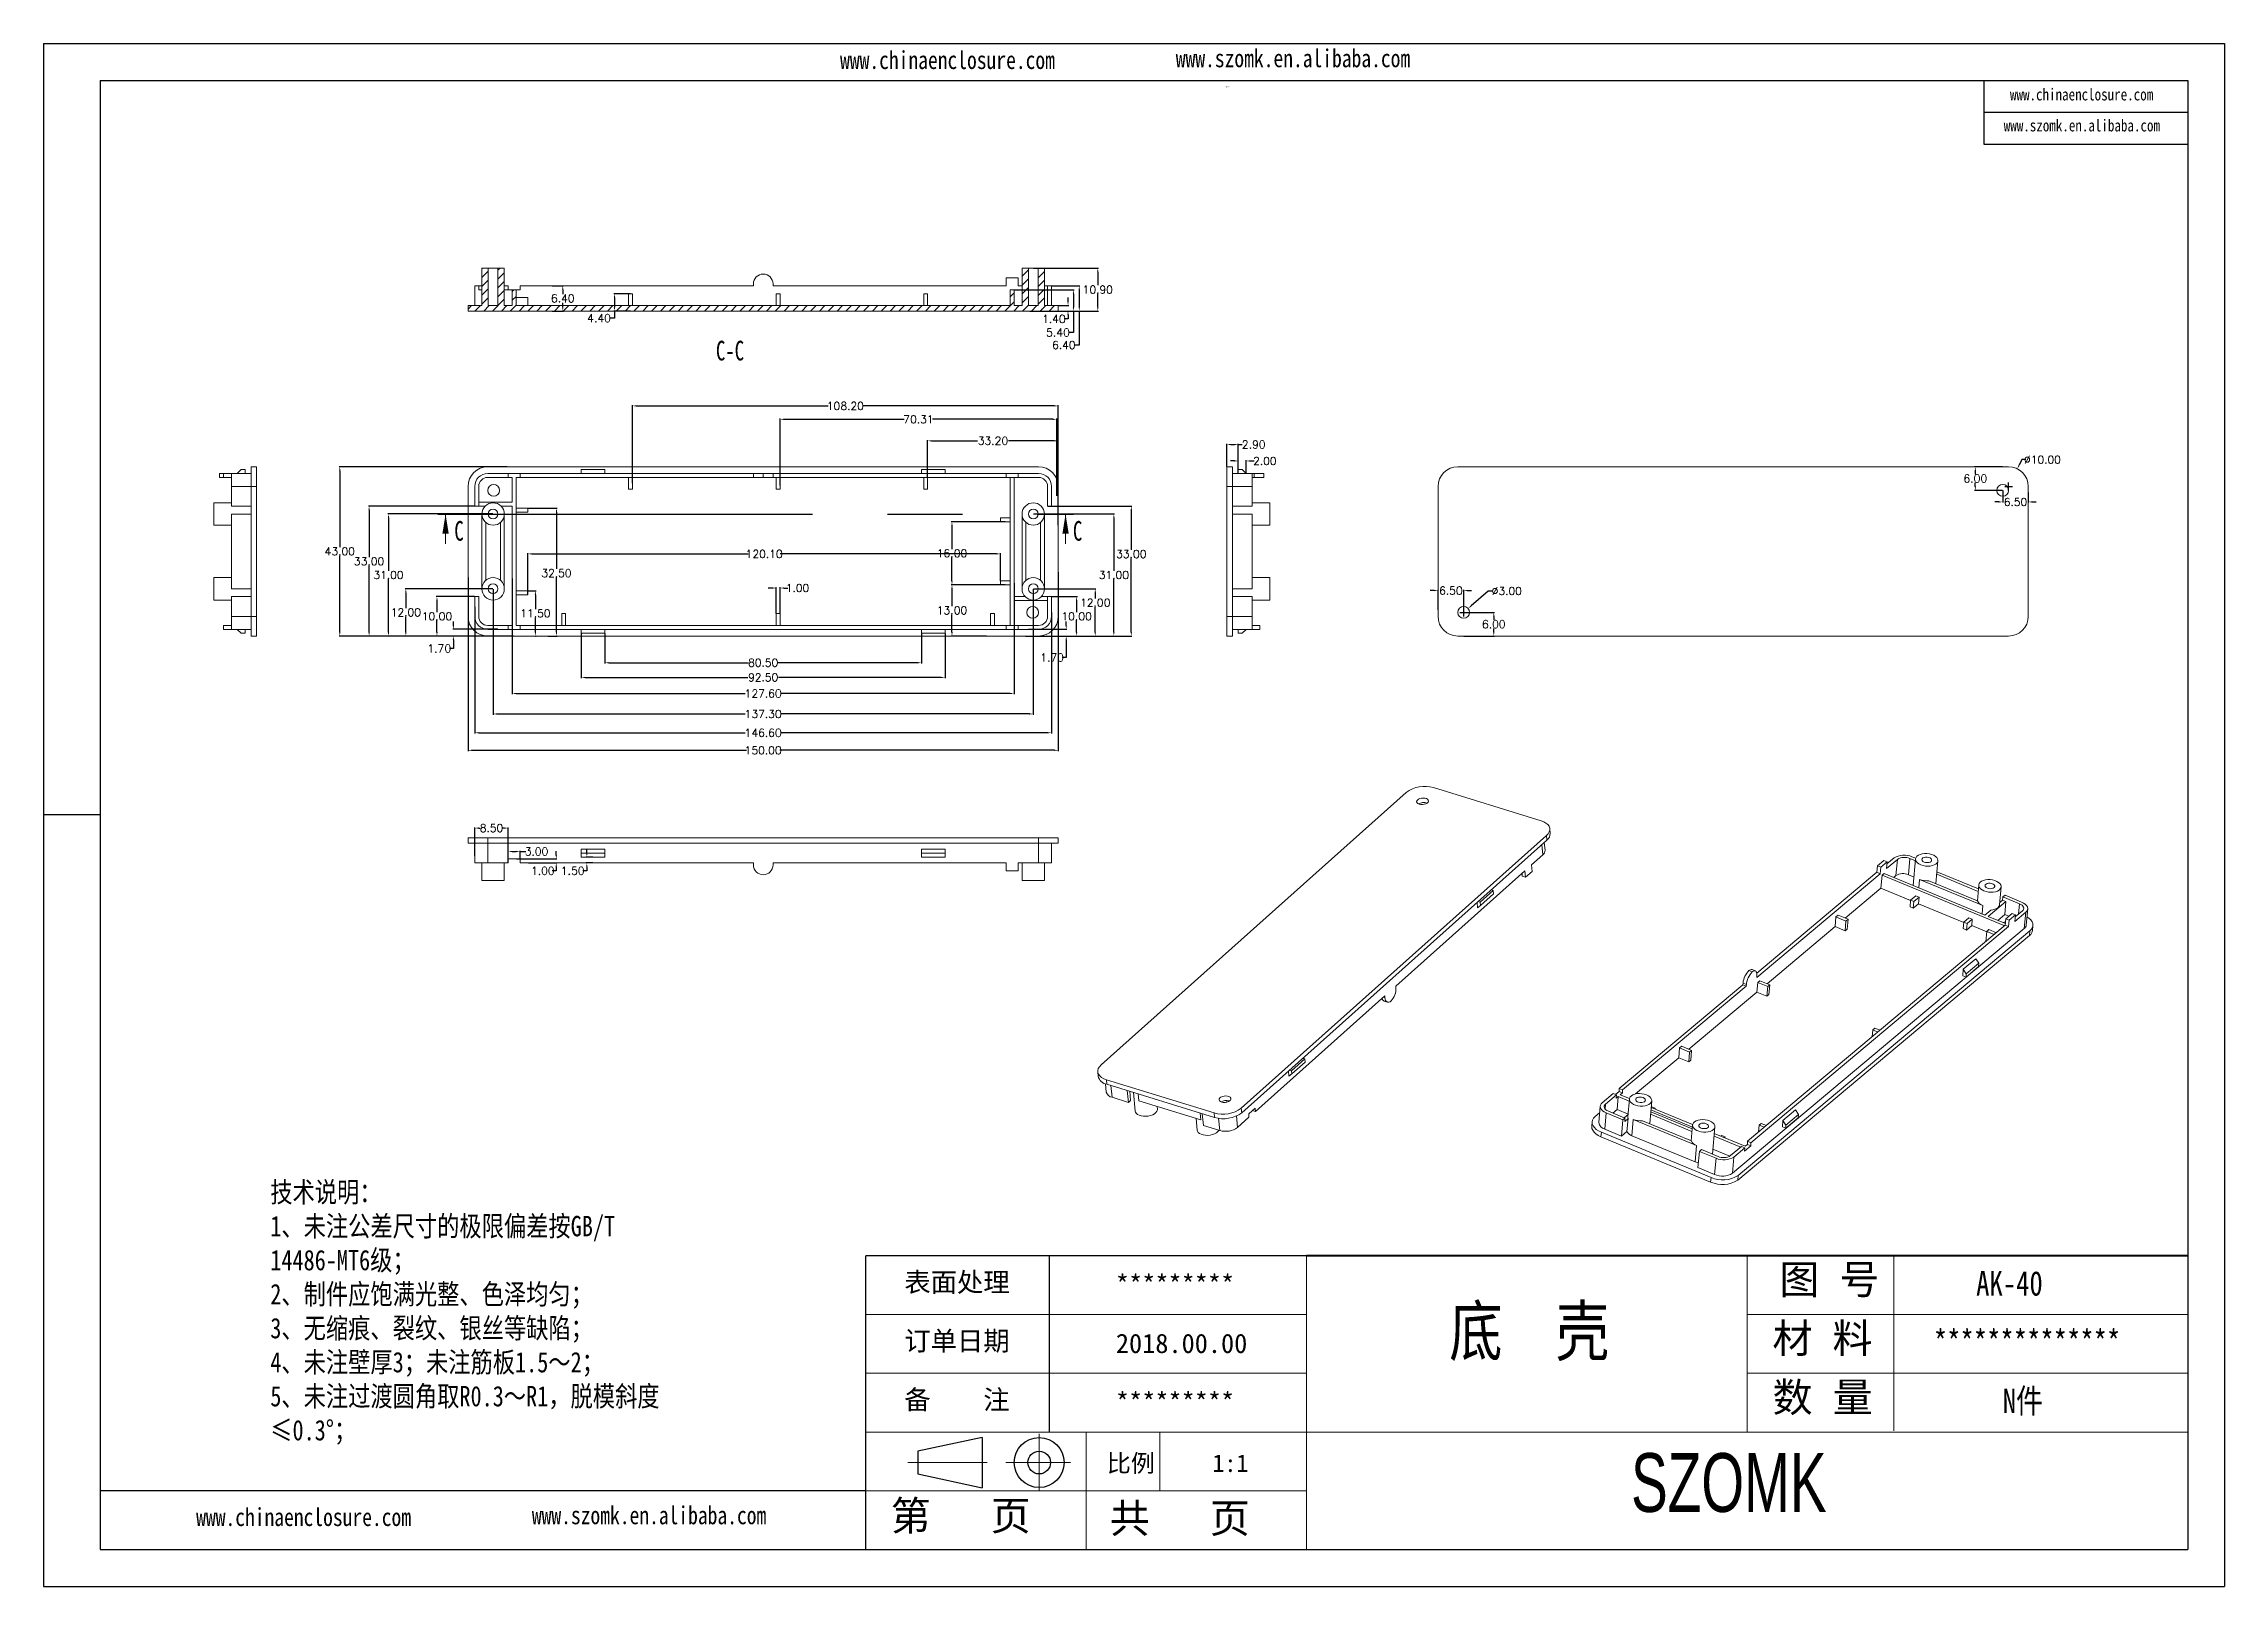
# Model space of a CAD drawing. Header units: inches. Extents: x 3440 to 5010, y 1126 to 1518.
# Drawn here: x 4456 to 5010, y 1126 to 1518 of the extents above; entities that cross this region are included whole.
import ezdxf

# ---------------------------------------------------------------- set-up
doc = ezdxf.new("R2010")
doc.units = ezdxf.units.IN
doc.header["$LTSCALE"] = 15
doc.linetypes.add('CENTER2', pattern=[28.575, 19.05, -3.175, 3.175, -3.175])
doc.linetypes.add('PHANTOM', pattern=[12.7, 6.35, -1.27, 1.27, -1.27, 1.27, -1.27])
doc.layers.add('10', color=7, linetype='Continuous')
doc.layers.add('文字', color=81, linetype='Continuous')
for name, color, linetype, lineweight in [('粗实线', 7, 'Continuous', 30), ('细实线', 3, 'Continuous', 9), ('细点划线', 2, 'CENTER2', 9)]:
    doc.layers.add(name, color=color, linetype=linetype, lineweight=lineweight)
doc.styles.add('SLDTEXTSTYLE0', font='TXT', dxfattribs={"width": 0.75})
doc.styles.add('SLDTEXTSTYLE6', font='TXT', dxfattribs={"width": 0.7})
doc.styles.get("Standard").update_dxf_attribs({"font": 'txt', "bigfont": 'gbcbig.shx'})
doc.styles.add('宋体', font='', dxfattribs={"width": 0.8, "height": 3.5})
doc.styles.add('长仿宋', font='', dxfattribs={"width": 0.7, "height": 4})
doc.styles.get('宋体').set_extended_font_data('SimSun')
doc.styles.get('长仿宋').set_extended_font_data('SimSun')
doc.dimstyles.new('2.5', dxfattribs={"dimtxt": 2, "dimasz": 1, "dimexe": 0.18, "dimexo": 0.0625, "dimgap": 0.09, "dimtad": 0, "dimtih": 1, "dimtoh": 1, "dimzin": 0, "dimdsep": 46, "dimtxsty": 'Standard', "dimcen": 1, "dimadec": 0, "dimazin": 2, "dimtfac": 1, "dimtofl": 0, "dimtmove": 0, "dimatfit": 3, "dimfxl": 0, "dimtolj": 1, "dimtzin": 0, "dimarcsym": 0})

msp = doc.modelspace()

# ---------------------------------------------------------------- texts
at = {"color": 7, "linetype": 'Continuous', "char_height": 5, "attachment_point": 1, "style": 'SLDTEXTSTYLE6'}
for s, insert in [('C-C', (4627.051, 1442.081)), ('C', (4560.554, 1396.287)), ('C', (4717.785, 1396.287))]:
    msp.add_mtext(s, dxfattribs=dict(at, insert=insert))
at = {"char_height": 4.90996, "width": 2790.57533, "attachment_point": 1}
for s, insert in [('{\\fSimHei|b0|i0|c134|p49;表面处理}', (4674.921, 1205.4)), ('{\\fSimHei|b0|i0|c134|p49;*********}', (4728.698, 1204.769)), ('{\\fSimHei|b0|i0|c134|p49;订单日期}', (4674.921, 1190.47)), ('{\\fSimHei|b0|i0|c134|p49;2018.00.00}', (4728.698, 1189.839)), ('{\\fSimHei|b0|i0|c134|p49;备    注}', (4674.921, 1175.541)), ('{\\fSimHei|b0|i0|c134|p49;*********}', (4728.698, 1174.909))]:
    msp.add_mtext(s, dxfattribs=dict(at, insert=insert))
at = {"layer": '文字', "color": 0, "attachment_point": 1, "style": '宋体'}
for s, insert, char_height, width in [('www.chinaenclosure.com', (4658.591, 1515.686), 4.56192, 80.14856), ('www.szomk.en.alibaba.com', (4743.918, 1516.138), 4.56192, 80.14856), ('www.chinaenclosure.com', (4955.945, 1506.184), 3.04128, 53.43237), ('www.szomk.en.alibaba.com', (4954.356, 1498.308), 3.04128, 53.43237), ('{\\H1.111x;技术说明：\\P1、未注公差尺寸的极限偏差按GB/T 14486-MT6级；\\P2、制件应饱满光整、色泽均匀；\\P3、无缩痕、裂纹、银丝等缺陷；\\P4、未注壁厚3；未注筋板1.5～2；\\P5、未注过渡圆角取R0.3～R1，脱模斜度≤0.3%%D；}', (4513.779, 1228.413), 4.6656, 105.08986), ('{\\H1.111x;AK-40}', (4947.347, 1205.738), 5.59872, 64.72749), ('底  壳', (4813.4, 1196.749), 12.4416, 159.06138), ('{\\H1.111x;**************}', (4936.577, 1190.808), 5.59872, 64.72749), ('{\\H1.111x;N件}', (4954.119, 1175.878), 5.59872, 64.72749), ('www.chinaenclosure.com', (4494.933, 1145.549), 4.56192, 80.14856), ('www.szomk.en.alibaba.com', (4580.26, 1146), 4.56192, 80.14856)]:
    msp.add_mtext(s, dxfattribs=dict(at, insert=insert, char_height=char_height, width=width))
at = {"layer": '粗实线', "insert": (4859.636, 1159.502), "char_height": 14.92992, "width": 167.42428, "attachment_point": 1, "style": '长仿宋'}
msp.add_mtext('{\\fSTXinwei|b0|i0|c134|p2;SZOMK}', dxfattribs=at)
at = {"layer": '细实线', "color": 7, "attachment_point": 1}
for s, insert, char_height, width in [('{\\fSimSun|b0|i0|c134|p54;图 号}', (4897.341, 1207.371), 7.46496, 37.3248), ('{\\fSimSun|b0|i0|c134|p54;材 料   }', (4895.571, 1192.441), 7.46496, 37.3248), ('{\\fSimSun|b0|i0|c134|p54;数 量}', (4895.608, 1177.438), 7.46496, 33.72763), ('{\\fSimSun|b0|i0|c134|p54;比例}', (4726.396, 1159.193), 4.47898, 19.66131), ('{\\fSimSun|b0|i0|c134|p54;1:1}', (4753.224, 1159.193), 4.47898, 19.66131), ('{\\fSimSun|b0|i0|c134|p54;第   页}', (4671.465, 1147.352), 7.46496, 55.9872), ('{\\fSimSun|b0|i0|c134|p54; 共   页}', (4722.085, 1146.717), 7.46496, 55.9872)]:
    msp.add_mtext(s, dxfattribs=dict(at, insert=insert, char_height=char_height, width=width))

# ---------------------------------------------------------------- blocks, each defined once
blk = doc.blocks.new('SW_NOTE_0')
at = {"color": 0, "linetype": 'Continuous', "lineweight": 0, "char_height": 0.06, "attachment_point": 1, "style": 'SLDTEXTSTYLE0'}
for s, insert in [('INTERPRET GEOMETRIC', (0, 0.08)), ('TOLERANCING PER:', (0, -0.02))]:
    blk.add_mtext(s, dxfattribs=dict(at, insert=insert))
blk = doc.blocks.new('*D429')
at = {"color": 0, "lineweight": -2, "transparency": 16777216}
for p, q in [((4565.69, 1377.08), (4555.96, 1377.08)), ((4556.14, 1376.08), (4556.14, 1373.17)), ((4556.14, 1368.08), (4556.14, 1370.99)), ((4568.99, 1367.08), (4555.96, 1367.08))]:
    blk.add_line(p, q, dxfattribs=at)
at = {"color": 0, "transparency": 16777216}
for points in [[(4555.98, 1376.08), (4556.31, 1376.08), (4556.14, 1377.08)], [(4555.98, 1368.08), (4556.31, 1368.08), (4556.14, 1367.08)]]:
    blk.add_solid(points, dxfattribs=at)
at = {"layer": 'Defpoints', "color": 0, "transparency": 16777216}
for p in [(4565.75, 1377.08), (4556.14, 1367.08), (4569.05, 1367.08)]:
    blk.add_point(p, dxfattribs=at)
at = {"color": 0, "transparency": 16777216, "insert": (4556.14, 1372.08), "char_height": 2, "attachment_point": 5}
blk.add_mtext('\\A1;10.00', dxfattribs=at)
blk = doc.blocks.new('*D430')
at = {"color": 0, "lineweight": -2, "transparency": 16777216}
for p, q in [((4560.32, 1369.78), (4560.32, 1370.78)), ((4560.32, 1363.92), (4559.32, 1363.92)), ((4571.59, 1368.78), (4560.14, 1368.78)), ((4570.84, 1367.08), (4560.14, 1367.08)), ((4560.32, 1366.08), (4560.32, 1363.92))]:
    blk.add_line(p, q, dxfattribs=at)
at = {"color": 0, "transparency": 16777216}
for points in [[(4560.15, 1369.78), (4560.48, 1369.78), (4560.32, 1368.78)], [(4560.15, 1366.08), (4560.48, 1366.08), (4560.32, 1367.08)]]:
    blk.add_solid(points, dxfattribs=at)
at = {"layer": 'Defpoints', "color": 0, "transparency": 16777216}
for p in [(4560.32, 1368.78), (4570.9, 1367.08), (4571.65, 1368.78)]:
    blk.add_point(p, dxfattribs=at)
at = {"color": 0, "transparency": 16777216, "insert": (4556.73, 1363.92), "char_height": 2, "attachment_point": 5}
blk.add_mtext('\\A1;1.70', dxfattribs=at)
blk = doc.blocks.new('*D431')
at = {"color": 0, "lineweight": -2, "transparency": 16777216}
for p, q in [((4570.34, 1379.08), (4548.05, 1379.08)), ((4548.23, 1378.08), (4548.23, 1374.17)), ((4548.23, 1368.08), (4548.23, 1371.99)), ((4571.58, 1367.08), (4548.05, 1367.08))]:
    blk.add_line(p, q, dxfattribs=at)
at = {"color": 0, "transparency": 16777216}
for points in [[(4548.06, 1378.08), (4548.39, 1378.08), (4548.23, 1379.08)], [(4548.06, 1368.08), (4548.39, 1368.08), (4548.23, 1367.08)]]:
    blk.add_solid(points, dxfattribs=at)
at = {"layer": 'Defpoints', "color": 0, "transparency": 16777216}
for p in [(4548.23, 1379.08), (4570.4, 1379.08), (4571.64, 1367.08)]:
    blk.add_point(p, dxfattribs=at)
at = {"color": 0, "transparency": 16777216, "insert": (4548.23, 1373.08), "char_height": 2, "attachment_point": 5}
blk.add_mtext('\\A1;12.00', dxfattribs=at)
blk = doc.blocks.new('*D432')
at = {"color": 0, "lineweight": -2, "transparency": 16777216}
for p, q in [((4570.34, 1398.08), (4543.64, 1398.08)), ((4543.82, 1397.08), (4543.82, 1383.67)), ((4543.82, 1368.08), (4543.82, 1381.49)), ((4574.02, 1367.08), (4543.64, 1367.08))]:
    blk.add_line(p, q, dxfattribs=at)
at = {"color": 0, "transparency": 16777216}
for points in [[(4543.66, 1397.08), (4543.99, 1397.08), (4543.82, 1398.08)], [(4543.66, 1368.08), (4543.99, 1368.08), (4543.82, 1367.08)]]:
    blk.add_solid(points, dxfattribs=at)
at = {"layer": 'Defpoints', "color": 0, "transparency": 16777216}
for p in [(4543.82, 1398.08), (4570.4, 1398.08), (4574.09, 1367.08)]:
    blk.add_point(p, dxfattribs=at)
at = {"color": 0, "transparency": 16777216, "insert": (4543.82, 1382.58), "char_height": 2, "attachment_point": 5}
blk.add_mtext('\\A1;31.00', dxfattribs=at)
blk = doc.blocks.new('*D433')
at = {"color": 0, "lineweight": -2, "transparency": 16777216}
for p, q in [((4565.69, 1400.08), (4538.71, 1400.08)), ((4538.89, 1399.08), (4538.89, 1387.13)), ((4538.89, 1368.08), (4538.89, 1384.95)), ((4575.57, 1367.08), (4538.71, 1367.08))]:
    blk.add_line(p, q, dxfattribs=at)
at = {"color": 0, "transparency": 16777216}
for points in [[(4538.72, 1399.08), (4539.06, 1399.08), (4538.89, 1400.08)], [(4538.72, 1368.08), (4539.06, 1368.08), (4538.89, 1367.08)]]:
    blk.add_solid(points, dxfattribs=at)
at = {"layer": 'Defpoints', "color": 0, "transparency": 16777216}
for p in [(4538.89, 1400.08), (4565.75, 1400.08), (4575.64, 1367.08)]:
    blk.add_point(p, dxfattribs=at)
at = {"color": 0, "transparency": 16777216, "insert": (4538.89, 1386.04), "char_height": 2, "attachment_point": 5}
blk.add_mtext('\\A1;33.00', dxfattribs=at)
blk = doc.blocks.new('*D434')
at = {"color": 0, "lineweight": -2, "transparency": 16777216}
for p, q in [((4574.02, 1410.08), (4531.26, 1410.08)), ((4531.44, 1409.08), (4531.44, 1389.67)), ((4531.44, 1368.08), (4531.44, 1387.49)), ((4574.02, 1367.08), (4531.26, 1367.08))]:
    blk.add_line(p, q, dxfattribs=at)
at = {"color": 0, "transparency": 16777216}
for points in [[(4531.27, 1409.08), (4531.61, 1409.08), (4531.44, 1410.08)], [(4531.27, 1368.08), (4531.61, 1368.08), (4531.44, 1367.08)]]:
    blk.add_solid(points, dxfattribs=at)
at = {"layer": 'Defpoints', "color": 0, "transparency": 16777216}
for p in [(4531.44, 1410.08), (4574.09, 1410.08), (4574.09, 1367.08)]:
    blk.add_point(p, dxfattribs=at)
at = {"color": 0, "transparency": 16777216, "insert": (4531.44, 1388.58), "char_height": 2, "attachment_point": 5}
blk.add_mtext('\\A1;43.00', dxfattribs=at)
blk = doc.blocks.new('*D435')
at = {"color": 0, "lineweight": -2, "transparency": 16777216}
for p, q in [((4579.31, 1378.58), (4581.34, 1378.58)), ((4581.16, 1377.58), (4581.16, 1373.92)), ((4581.16, 1368.08), (4581.16, 1371.74)), ((4581.15, 1367.08), (4581.34, 1367.08))]:
    blk.add_line(p, q, dxfattribs=at)
at = {"color": 0, "transparency": 16777216}
for points in [[(4580.99, 1377.58), (4581.32, 1377.58), (4581.16, 1378.58)], [(4580.99, 1368.08), (4581.32, 1368.08), (4581.16, 1367.08)]]:
    blk.add_solid(points, dxfattribs=at)
at = {"layer": 'Defpoints', "color": 0, "transparency": 16777216}
for p in [(4579.25, 1378.58), (4581.16, 1378.58), (4581.09, 1367.08)]:
    blk.add_point(p, dxfattribs=at)
at = {"color": 0, "transparency": 16777216, "insert": (4581.16, 1372.83), "char_height": 2, "attachment_point": 5}
blk.add_mtext('\\A1;11.50', dxfattribs=at)
blk = doc.blocks.new('*D436')
at = {"color": 0, "lineweight": -2, "transparency": 16777216}
for p, q in [((4579.31, 1399.58), (4586.7, 1399.58)), ((4586.52, 1398.58), (4586.52, 1384.14)), ((4586.52, 1368.08), (4586.52, 1381.96)), ((4584.34, 1367.08), (4586.7, 1367.08))]:
    blk.add_line(p, q, dxfattribs=at)
at = {"color": 0, "transparency": 16777216}
for points in [[(4586.36, 1398.58), (4586.69, 1398.58), (4586.52, 1399.58)], [(4586.36, 1368.08), (4586.69, 1368.08), (4586.52, 1367.08)]]:
    blk.add_solid(points, dxfattribs=at)
at = {"layer": 'Defpoints', "color": 0, "transparency": 16777216}
for p in [(4579.25, 1399.58), (4586.52, 1399.58), (4584.28, 1367.08)]:
    blk.add_point(p, dxfattribs=at)
at = {"color": 0, "transparency": 16777216, "insert": (4586.52, 1383.05), "char_height": 2, "attachment_point": 5}
blk.add_mtext('\\A1;32.50', dxfattribs=at)
blk = doc.blocks.new('*D437')
at = {"color": 0, "lineweight": -2, "transparency": 16777216}
for p, q in [((4716.07, 1369.78), (4716.07, 1370.78)), ((4706.51, 1368.78), (4716.25, 1368.78)), ((4706.51, 1367.08), (4716.25, 1367.08)), ((4716.07, 1366.08), (4716.07, 1361.62)), ((4716.07, 1361.62), (4715.07, 1361.62))]:
    blk.add_line(p, q, dxfattribs=at)
at = {"color": 0, "transparency": 16777216}
for points in [[(4715.9, 1369.78), (4716.24, 1369.78), (4716.07, 1368.78)], [(4715.9, 1366.08), (4716.24, 1366.08), (4716.07, 1367.08)]]:
    blk.add_solid(points, dxfattribs=at)
at = {"layer": 'Defpoints', "color": 0, "transparency": 16777216}
for p in [(4706.45, 1368.78), (4706.45, 1367.08), (4716.07, 1367.08)]:
    blk.add_point(p, dxfattribs=at)
at = {"color": 0, "transparency": 16777216, "insert": (4712.48, 1361.62), "char_height": 2, "attachment_point": 5}
blk.add_mtext('\\A1;1.70', dxfattribs=at)
blk = doc.blocks.new('*D438')
at = {"color": 0, "lineweight": -2, "transparency": 16777216}
for p, q in [((4712.41, 1377.08), (4718.9, 1377.08)), ((4718.72, 1376.08), (4718.72, 1373.17)), ((4718.72, 1368.08), (4718.72, 1370.99)), ((4706.58, 1367.08), (4718.9, 1367.08))]:
    blk.add_line(p, q, dxfattribs=at)
at = {"color": 0, "transparency": 16777216}
for points in [[(4718.55, 1376.08), (4718.88, 1376.08), (4718.72, 1377.08)], [(4718.55, 1368.08), (4718.88, 1368.08), (4718.72, 1367.08)]]:
    blk.add_solid(points, dxfattribs=at)
at = {"layer": 'Defpoints', "color": 0, "transparency": 16777216}
for p in [(4712.35, 1377.08), (4718.72, 1377.08), (4706.51, 1367.08)]:
    blk.add_point(p, dxfattribs=at)
at = {"color": 0, "transparency": 16777216, "insert": (4718.72, 1372.08), "char_height": 2, "attachment_point": 5}
blk.add_mtext('\\A1;10.00', dxfattribs=at)
blk = doc.blocks.new('*D439')
at = {"color": 0, "lineweight": -2, "transparency": 16777216}
for p, q in [((4707.76, 1379.08), (4723.63, 1379.08)), ((4723.45, 1378.08), (4723.45, 1376.63)), ((4723.45, 1368.08), (4723.45, 1374.45)), ((4705.71, 1367.08), (4723.63, 1367.08))]:
    blk.add_line(p, q, dxfattribs=at)
at = {"color": 0, "transparency": 16777216}
for points in [[(4723.28, 1378.08), (4723.61, 1378.08), (4723.45, 1379.08)], [(4723.28, 1368.08), (4723.61, 1368.08), (4723.45, 1367.08)]]:
    blk.add_solid(points, dxfattribs=at)
at = {"layer": 'Defpoints', "color": 0, "transparency": 16777216}
for p in [(4707.7, 1379.08), (4723.45, 1379.08), (4705.65, 1367.08)]:
    blk.add_point(p, dxfattribs=at)
at = {"color": 0, "transparency": 16777216, "insert": (4723.45, 1375.54), "char_height": 2, "attachment_point": 5}
blk.add_mtext('\\A1;12.00', dxfattribs=at)
blk = doc.blocks.new('*D440')
at = {"color": 0, "lineweight": -2, "transparency": 16777216}
for p, q in [((4707.76, 1398.08), (4728.36, 1398.08)), ((4728.18, 1397.08), (4728.18, 1383.67)), ((4728.18, 1368.08), (4728.18, 1381.49)), ((4705.71, 1367.08), (4728.36, 1367.08))]:
    blk.add_line(p, q, dxfattribs=at)
at = {"color": 0, "transparency": 16777216}
for points in [[(4728.02, 1397.08), (4728.35, 1397.08), (4728.18, 1398.08)], [(4728.02, 1368.08), (4728.35, 1368.08), (4728.18, 1367.08)]]:
    blk.add_solid(points, dxfattribs=at)
at = {"layer": 'Defpoints', "color": 0, "transparency": 16777216}
for p in [(4707.7, 1398.08), (4728.18, 1398.08), (4705.65, 1367.08)]:
    blk.add_point(p, dxfattribs=at)
at = {"color": 0, "transparency": 16777216, "insert": (4728.18, 1382.58), "char_height": 2, "attachment_point": 5}
blk.add_mtext('\\A1;31.00', dxfattribs=at)
blk = doc.blocks.new('*D441')
at = {"color": 0, "lineweight": -2, "transparency": 16777216}
for p, q in [((4711.41, 1400.08), (4732.79, 1400.08)), ((4732.61, 1399.08), (4732.61, 1388.98)), ((4732.61, 1368.08), (4732.61, 1386.8)), ((4705.77, 1367.08), (4732.79, 1367.08))]:
    blk.add_line(p, q, dxfattribs=at)
at = {"color": 0, "transparency": 16777216}
for points in [[(4732.45, 1399.08), (4732.78, 1399.08), (4732.61, 1400.08)], [(4732.45, 1368.08), (4732.78, 1368.08), (4732.61, 1367.08)]]:
    blk.add_solid(points, dxfattribs=at)
at = {"layer": 'Defpoints', "color": 0, "transparency": 16777216}
for p in [(4711.35, 1400.08), (4732.61, 1400.08), (4705.71, 1367.08)]:
    blk.add_point(p, dxfattribs=at)
at = {"color": 0, "transparency": 16777216, "insert": (4732.61, 1387.89), "char_height": 2, "attachment_point": 5}
blk.add_mtext('\\A1;33.00', dxfattribs=at)
blk = doc.blocks.new('*D442')
at = {"color": 0, "lineweight": -2, "transparency": 16777216}
for p, q in [((4641.35, 1379.27), (4640.35, 1379.27)), ((4642.35, 1372.84), (4642.35, 1379.45)), ((4643.35, 1372.84), (4643.35, 1379.45)), ((4644.35, 1379.27), (4645.35, 1379.27))]:
    blk.add_line(p, q, dxfattribs=at)
at = {"color": 0, "transparency": 16777216}
for points in [[(4641.35, 1379.44), (4641.35, 1379.1), (4642.35, 1379.27)], [(4644.35, 1379.44), (4644.35, 1379.1), (4643.35, 1379.27)]]:
    blk.add_solid(points, dxfattribs=at)
at = {"layer": 'Defpoints', "color": 0, "transparency": 16777216}
for p in [(4643.35, 1379.27), (4642.35, 1372.78), (4643.35, 1372.78)]:
    blk.add_point(p, dxfattribs=at)
at = {"color": 0, "transparency": 16777216, "insert": (4647.77, 1379.27), "char_height": 2, "attachment_point": 5}
blk.add_mtext('\\A1;1.00', dxfattribs=at)
blk = doc.blocks.new('*D443')
at = {"color": 0, "lineweight": -2, "transparency": 16777216}
for p, q in [((4564.05, 1381.98), (4564.05, 1337.86)), ((4714.05, 1383.3), (4714.05, 1337.86)), ((4565.05, 1338.04), (4634.79, 1338.04)), ((4713.05, 1338.04), (4643.31, 1338.04))]:
    blk.add_line(p, q, dxfattribs=at)
at = {"color": 0, "transparency": 16777216}
for points in [[(4565.05, 1338.21), (4565.05, 1337.88), (4564.05, 1338.04)], [(4713.05, 1338.21), (4713.05, 1337.88), (4714.05, 1338.04)]]:
    blk.add_solid(points, dxfattribs=at)
at = {"layer": 'Defpoints', "color": 0, "transparency": 16777216}
for p in [(4564.05, 1382.04), (4714.05, 1383.37), (4564.05, 1338.04)]:
    blk.add_point(p, dxfattribs=at)
at = {"color": 0, "transparency": 16777216, "insert": (4639.05, 1338.04), "char_height": 2, "attachment_point": 5}
blk.add_mtext('\\A1;150.00', dxfattribs=at)
blk = doc.blocks.new('*D444')
at = {"color": 0, "lineweight": -2, "transparency": 16777216}
for p, q in [((4565.75, 1374.51), (4565.75, 1342.32)), ((4712.35, 1373.07), (4712.35, 1342.32)), ((4566.75, 1342.5), (4634.46, 1342.5)), ((4711.35, 1342.5), (4643.64, 1342.5))]:
    blk.add_line(p, q, dxfattribs=at)
at = {"color": 0, "transparency": 16777216}
for points in [[(4566.75, 1342.67), (4566.75, 1342.34), (4565.75, 1342.5)], [(4711.35, 1342.67), (4711.35, 1342.34), (4712.35, 1342.5)]]:
    blk.add_solid(points, dxfattribs=at)
at = {"layer": 'Defpoints', "color": 0, "transparency": 16777216}
for p in [(4565.75, 1374.58), (4712.35, 1373.13), (4712.35, 1342.5)]:
    blk.add_point(p, dxfattribs=at)
at = {"color": 0, "transparency": 16777216, "insert": (4639.05, 1342.5), "char_height": 2, "attachment_point": 5}
blk.add_mtext('\\A1;146.60', dxfattribs=at)
blk = doc.blocks.new('*D445')
at = {"color": 0, "lineweight": -2, "transparency": 16777216}
for p, q in [((4570.4, 1379.01), (4570.4, 1347.1)), ((4707.7, 1379.01), (4707.7, 1347.1)), ((4571.4, 1347.28), (4634.46, 1347.28)), ((4706.7, 1347.28), (4643.64, 1347.28))]:
    blk.add_line(p, q, dxfattribs=at)
at = {"color": 0, "transparency": 16777216}
for points in [[(4571.4, 1347.44), (4571.4, 1347.11), (4570.4, 1347.28)], [(4706.7, 1347.44), (4706.7, 1347.11), (4707.7, 1347.28)]]:
    blk.add_solid(points, dxfattribs=at)
at = {"layer": 'Defpoints', "color": 0, "transparency": 16777216}
for p in [(4570.4, 1379.08), (4707.7, 1379.08), (4707.7, 1347.28)]:
    blk.add_point(p, dxfattribs=at)
at = {"color": 0, "transparency": 16777216, "insert": (4639.05, 1347.28), "char_height": 2, "attachment_point": 5}
blk.add_mtext('\\A1;137.30', dxfattribs=at)
blk = doc.blocks.new('*D446')
at = {"color": 0, "lineweight": -2, "transparency": 16777216}
for p, q in [((4575.25, 1381.65), (4575.25, 1352.29)), ((4702.85, 1380.5), (4702.85, 1352.29)), ((4576.25, 1352.47), (4634.46, 1352.47)), ((4701.85, 1352.47), (4643.64, 1352.47))]:
    blk.add_line(p, q, dxfattribs=at)
at = {"color": 0, "transparency": 16777216}
for points in [[(4576.25, 1352.64), (4576.25, 1352.3), (4575.25, 1352.47)], [(4701.85, 1352.64), (4701.85, 1352.3), (4702.85, 1352.47)]]:
    blk.add_solid(points, dxfattribs=at)
at = {"layer": 'Defpoints', "color": 0, "transparency": 16777216}
for p in [(4575.25, 1381.71), (4702.85, 1380.56), (4575.25, 1352.47)]:
    blk.add_point(p, dxfattribs=at)
at = {"color": 0, "transparency": 16777216, "insert": (4639.05, 1352.47), "char_height": 2, "attachment_point": 5}
blk.add_mtext('\\A1;127.60', dxfattribs=at)
blk = doc.blocks.new('*D448')
at = {"color": 0, "lineweight": -2, "transparency": 16777216}
for p, q in [((4598.8, 1367.71), (4598.8, 1360.11)), ((4679.3, 1367.71), (4679.3, 1360.11)), ((4599.8, 1360.29), (4635.29, 1360.29)), ((4678.3, 1360.29), (4642.81, 1360.29))]:
    blk.add_line(p, q, dxfattribs=at)
at = {"color": 0, "transparency": 16777216}
for points in [[(4599.8, 1360.46), (4599.8, 1360.13), (4598.8, 1360.29)], [(4678.3, 1360.46), (4678.3, 1360.13), (4679.3, 1360.29)]]:
    blk.add_solid(points, dxfattribs=at)
at = {"layer": 'Defpoints', "color": 0, "transparency": 16777216}
for p in [(4598.8, 1367.78), (4679.3, 1367.78), (4679.3, 1360.29)]:
    blk.add_point(p, dxfattribs=at)
at = {"color": 0, "transparency": 16777216, "insert": (4639.05, 1360.29), "char_height": 2, "attachment_point": 5}
blk.add_mtext('\\A1;80.50', dxfattribs=at)
blk = doc.blocks.new('*D449')
at = {"color": 0, "lineweight": -2, "transparency": 16777216}
for p, q in [((4592.8, 1367.71), (4592.8, 1356.38)), ((4685.3, 1367.71), (4685.3, 1356.38)), ((4593.8, 1356.56), (4635.13, 1356.56)), ((4684.3, 1356.56), (4642.97, 1356.56))]:
    blk.add_line(p, q, dxfattribs=at)
at = {"color": 0, "transparency": 16777216}
for points in [[(4593.8, 1356.72), (4593.8, 1356.39), (4592.8, 1356.56)], [(4684.3, 1356.72), (4684.3, 1356.39), (4685.3, 1356.56)]]:
    blk.add_solid(points, dxfattribs=at)
at = {"layer": 'Defpoints', "color": 0, "transparency": 16777216}
for p in [(4592.8, 1367.78), (4685.3, 1367.78), (4592.8, 1356.56)]:
    blk.add_point(p, dxfattribs=at)
at = {"color": 0, "transparency": 16777216, "insert": (4639.05, 1356.56), "char_height": 2, "attachment_point": 5}
blk.add_mtext('\\A1;92.50', dxfattribs=at)
blk = doc.blocks.new('*D450')
at = {"color": 0, "lineweight": -2, "transparency": 16777216}
for p, q in [((4680.85, 1407.44), (4680.85, 1416.85)), ((4681.85, 1416.67), (4693.53, 1416.67)), ((4713.05, 1416.67), (4701.37, 1416.67)), ((4714.05, 1402.7), (4714.05, 1416.85))]:
    blk.add_line(p, q, dxfattribs=at)
at = {"color": 0, "transparency": 16777216}
for points in [[(4681.85, 1416.83), (4681.85, 1416.5), (4680.85, 1416.67)], [(4713.05, 1416.83), (4713.05, 1416.5), (4714.05, 1416.67)]]:
    blk.add_solid(points, dxfattribs=at)
at = {"layer": 'Defpoints', "color": 0, "transparency": 16777216}
for p in [(4714.05, 1416.67), (4680.85, 1407.38), (4714.05, 1402.63)]:
    blk.add_point(p, dxfattribs=at)
at = {"color": 0, "transparency": 16777216, "insert": (4697.45, 1416.67), "char_height": 2, "attachment_point": 5}
blk.add_mtext('\\A1;33.20', dxfattribs=at)
blk = doc.blocks.new('*D451')
at = {"color": 0, "lineweight": -2, "transparency": 16777216}
for p, q in [((4643.35, 1405.35), (4643.35, 1422.31)), ((4644.35, 1422.13), (4674.92, 1422.13)), ((4712.66, 1422.13), (4682.1, 1422.13)), ((4713.66, 1402.65), (4713.66, 1422.31))]:
    blk.add_line(p, q, dxfattribs=at)
at = {"color": 0, "transparency": 16777216}
for points in [[(4644.35, 1422.3), (4644.35, 1421.97), (4643.35, 1422.13)], [(4712.66, 1422.3), (4712.66, 1421.97), (4713.66, 1422.13)]]:
    blk.add_solid(points, dxfattribs=at)
at = {"layer": 'Defpoints', "color": 0, "transparency": 16777216}
for p in [(4643.35, 1422.13), (4643.35, 1405.29), (4713.66, 1402.59)]:
    blk.add_point(p, dxfattribs=at)
at = {"color": 0, "transparency": 16777216, "insert": (4678.51, 1422.13), "char_height": 2, "attachment_point": 5}
blk.add_mtext('\\A1;70.31', dxfattribs=at)
blk = doc.blocks.new('*D452')
at = {"color": 0, "lineweight": -2, "transparency": 16777216}
for p, q in [((4605.85, 1405.94), (4605.85, 1425.71)), ((4606.85, 1425.53), (4655.53, 1425.53)), ((4713.05, 1425.53), (4664.37, 1425.53)), ((4714.05, 1395.21), (4714.05, 1425.71))]:
    blk.add_line(p, q, dxfattribs=at)
at = {"color": 0, "transparency": 16777216}
for points in [[(4606.85, 1425.7), (4606.85, 1425.37), (4605.85, 1425.53)], [(4713.05, 1425.7), (4713.05, 1425.37), (4714.05, 1425.53)]]:
    blk.add_solid(points, dxfattribs=at)
at = {"layer": 'Defpoints', "color": 0, "transparency": 16777216}
for p in [(4714.05, 1425.53), (4605.85, 1405.88), (4714.05, 1395.15)]:
    blk.add_point(p, dxfattribs=at)
at = {"color": 0, "transparency": 16777216, "insert": (4659.95, 1425.53), "char_height": 2, "attachment_point": 5}
blk.add_mtext('\\A1;108.20', dxfattribs=at)
blk = doc.blocks.new('*D453')
at = {"color": 0, "lineweight": -2, "transparency": 16777216}
for p, q in [((4579.25, 1377.64), (4579.25, 1388.12)), ((4580.25, 1387.94), (4635.21, 1387.94)), ((4698.35, 1387.94), (4643.39, 1387.94)), ((4699.35, 1381.14), (4699.35, 1388.12))]:
    blk.add_line(p, q, dxfattribs=at)
at = {"color": 0, "transparency": 16777216}
for points in [[(4580.25, 1388.11), (4580.25, 1387.78), (4579.25, 1387.94)], [(4698.35, 1388.11), (4698.35, 1387.78), (4699.35, 1387.94)]]:
    blk.add_solid(points, dxfattribs=at)
at = {"layer": 'Defpoints', "color": 0, "transparency": 16777216}
for p in [(4699.35, 1387.94), (4699.35, 1381.08), (4579.25, 1377.58)]:
    blk.add_point(p, dxfattribs=at)
at = {"color": 0, "transparency": 16777216, "insert": (4639.3, 1387.94), "char_height": 2, "attachment_point": 5}
blk.add_mtext('\\A1;120.10', dxfattribs=at)
blk = doc.blocks.new('*D454')
at = {"color": 0, "lineweight": -2, "transparency": 16777216}
for p, q in [((4699.29, 1380.08), (4686.86, 1380.08)), ((4687.04, 1379.08), (4687.04, 1374.67)), ((4687.04, 1368.08), (4687.04, 1372.49)), ((4695.84, 1367.08), (4686.86, 1367.08))]:
    blk.add_line(p, q, dxfattribs=at)
at = {"color": 0, "transparency": 16777216}
for points in [[(4686.87, 1379.08), (4687.21, 1379.08), (4687.04, 1380.08)], [(4686.87, 1368.08), (4687.21, 1368.08), (4687.04, 1367.08)]]:
    blk.add_solid(points, dxfattribs=at)
at = {"layer": 'Defpoints', "color": 0, "transparency": 16777216}
for p in [(4687.04, 1380.08), (4699.35, 1380.08), (4695.9, 1367.08)]:
    blk.add_point(p, dxfattribs=at)
at = {"color": 0, "transparency": 16777216, "insert": (4687.04, 1373.58), "char_height": 2, "attachment_point": 5}
blk.add_mtext('\\A1;13.00', dxfattribs=at)
blk = doc.blocks.new('*D455')
at = {"color": 0, "lineweight": -2, "transparency": 16777216}
for p, q in [((4700.54, 1396.08), (4686.86, 1396.08)), ((4687.04, 1395.08), (4687.04, 1389.17)), ((4687.04, 1381.08), (4687.04, 1386.99)), ((4700.54, 1380.08), (4686.86, 1380.08))]:
    blk.add_line(p, q, dxfattribs=at)
at = {"color": 0, "transparency": 16777216}
for points in [[(4686.87, 1395.08), (4687.21, 1395.08), (4687.04, 1396.08)], [(4686.87, 1381.08), (4687.21, 1381.08), (4687.04, 1380.08)]]:
    blk.add_solid(points, dxfattribs=at)
at = {"layer": 'Defpoints', "color": 0, "transparency": 16777216}
for p in [(4687.04, 1396.08), (4700.6, 1396.08), (4700.6, 1380.08)]:
    blk.add_point(p, dxfattribs=at)
at = {"color": 0, "transparency": 16777216, "insert": (4687.04, 1388.08), "char_height": 2, "attachment_point": 5}
blk.add_mtext('\\A1;16.00', dxfattribs=at)
blk = doc.blocks.new('*D457')
at = {"color": 0, "lineweight": -2, "transparency": 16777216}
for p, q in [((4716.53, 1452.04), (4716.53, 1453.04)), ((4714.11, 1451.04), (4716.71, 1451.04)), ((4714.11, 1449.64), (4716.71, 1449.64)), ((4716.53, 1447.64), (4715.53, 1447.64)), ((4716.53, 1448.64), (4716.53, 1447.64))]:
    blk.add_line(p, q, dxfattribs=at)
at = {"color": 0, "transparency": 16777216}
for points in [[(4716.36, 1452.04), (4716.69, 1452.04), (4716.53, 1451.04)], [(4716.36, 1448.64), (4716.69, 1448.64), (4716.53, 1449.64)]]:
    blk.add_solid(points, dxfattribs=at)
at = {"layer": 'Defpoints', "color": 0, "transparency": 16777216}
for p in [(4714.05, 1451.04), (4714.05, 1449.64), (4716.53, 1449.64)]:
    blk.add_point(p, dxfattribs=at)
at = {"color": 0, "transparency": 16777216, "insert": (4712.94, 1447.64), "char_height": 2, "attachment_point": 5}
blk.add_mtext('\\A1;1.40', dxfattribs=at)
blk = doc.blocks.new('*D458')
at = {"color": 0, "lineweight": -2, "transparency": 16777216}
for p, q in [((4702.91, 1455.04), (4718.09, 1455.04)), ((4717.91, 1454.04), (4717.91, 1450.64)), ((4710.97, 1449.64), (4718.09, 1449.64)), ((4717.91, 1449.64), (4717.91, 1444.17)), ((4717.91, 1444.17), (4716.91, 1444.17))]:
    blk.add_line(p, q, dxfattribs=at)
at = {"color": 0, "transparency": 16777216}
for points in [[(4717.74, 1454.04), (4718.07, 1454.04), (4717.91, 1455.04)], [(4717.74, 1450.64), (4718.07, 1450.64), (4717.91, 1449.64)]]:
    blk.add_solid(points, dxfattribs=at)
at = {"layer": 'Defpoints', "color": 0, "transparency": 16777216}
for p in [(4702.85, 1455.04), (4717.91, 1455.04), (4710.91, 1449.64)]:
    blk.add_point(p, dxfattribs=at)
at = {"color": 0, "transparency": 16777216, "insert": (4713.98, 1444.17), "char_height": 2, "attachment_point": 5}
blk.add_mtext('\\A1;5.40', dxfattribs=at)
blk = doc.blocks.new('*D459')
at = {"color": 0, "lineweight": -2, "transparency": 16777216}
for p, q in [((4712.41, 1456.04), (4719.57, 1456.04)), ((4719.39, 1455.04), (4719.39, 1450.64)), ((4708.59, 1449.64), (4719.57, 1449.64)), ((4719.39, 1449.64), (4719.39, 1440.99)), ((4719.39, 1440.99), (4718.39, 1440.99))]:
    blk.add_line(p, q, dxfattribs=at)
at = {"color": 0, "transparency": 16777216}
for points in [[(4719.22, 1455.04), (4719.56, 1455.04), (4719.39, 1456.04)], [(4719.22, 1450.64), (4719.56, 1450.64), (4719.39, 1449.64)]]:
    blk.add_solid(points, dxfattribs=at)
at = {"layer": 'Defpoints', "color": 0, "transparency": 16777216}
for p in [(4712.35, 1456.04), (4719.39, 1456.04), (4708.53, 1449.64)]:
    blk.add_point(p, dxfattribs=at)
at = {"color": 0, "transparency": 16777216, "insert": (4715.47, 1440.99), "char_height": 2, "attachment_point": 5}
blk.add_mtext('\\A1;6.40', dxfattribs=at)
blk = doc.blocks.new('*D460')
at = {"color": 0, "lineweight": -2, "transparency": 16777216}
for p, q in [((4707.76, 1460.54), (4724.28, 1460.54)), ((4724.1, 1459.54), (4724.1, 1456.18)), ((4724.1, 1450.64), (4724.1, 1454)), ((4706.79, 1449.64), (4724.28, 1449.64))]:
    blk.add_line(p, q, dxfattribs=at)
at = {"color": 0, "transparency": 16777216}
for points in [[(4723.93, 1459.54), (4724.27, 1459.54), (4724.1, 1460.54)], [(4723.93, 1450.64), (4724.27, 1450.64), (4724.1, 1449.64)]]:
    blk.add_solid(points, dxfattribs=at)
at = {"layer": 'Defpoints', "color": 0, "transparency": 16777216}
for p in [(4707.7, 1460.54), (4724.1, 1460.54), (4706.73, 1449.64)]:
    blk.add_point(p, dxfattribs=at)
at = {"color": 0, "transparency": 16777216, "insert": (4724.1, 1455.09), "char_height": 2, "attachment_point": 5}
blk.add_mtext('\\A1;10.90', dxfattribs=at)
blk = doc.blocks.new('*D461')
at = {"color": 0, "lineweight": -2, "transparency": 16777216}
for p, q in [((4605.29, 1454.04), (4601.08, 1454.04)), ((4601.26, 1453.04), (4601.26, 1450.64)), ((4601.26, 1447.84), (4600.26, 1447.84)), ((4605.29, 1449.64), (4601.08, 1449.64)), ((4601.26, 1449.64), (4601.26, 1447.84))]:
    blk.add_line(p, q, dxfattribs=at)
at = {"color": 0, "transparency": 16777216}
for points in [[(4601.09, 1453.04), (4601.43, 1453.04), (4601.26, 1454.04)], [(4601.09, 1450.64), (4601.43, 1450.64), (4601.26, 1449.64)]]:
    blk.add_solid(points, dxfattribs=at)
at = {"layer": 'Defpoints', "color": 0, "transparency": 16777216}
for p in [(4605.35, 1454.04), (4601.26, 1449.64), (4605.35, 1449.64)]:
    blk.add_point(p, dxfattribs=at)
at = {"color": 0, "transparency": 16777216, "insert": (4597.34, 1447.84), "char_height": 2, "attachment_point": 5}
blk.add_mtext('\\A1;4.40', dxfattribs=at)
blk = doc.blocks.new('*D462')
at = {"color": 0, "lineweight": -2, "transparency": 16777216}
for p, q in [((4585.46, 1456.04), (4588.29, 1456.04)), ((4588.11, 1455.04), (4588.11, 1453.93)), ((4585.46, 1449.64), (4588.29, 1449.64)), ((4588.11, 1450.64), (4588.11, 1451.75))]:
    blk.add_line(p, q, dxfattribs=at)
at = {"color": 0, "transparency": 16777216}
for points in [[(4587.95, 1455.04), (4588.28, 1455.04), (4588.11, 1456.04)], [(4587.95, 1450.64), (4588.28, 1450.64), (4588.11, 1449.64)]]:
    blk.add_solid(points, dxfattribs=at)
at = {"layer": 'Defpoints', "color": 0, "transparency": 16777216}
for p in [(4585.4, 1456.04), (4585.4, 1449.64), (4588.11, 1449.64)]:
    blk.add_point(p, dxfattribs=at)
at = {"color": 0, "transparency": 16777216, "insert": (4588.11, 1452.84), "char_height": 2, "attachment_point": 5}
blk.add_mtext('\\A1;6.40', dxfattribs=at)
blk = doc.blocks.new('*D463')
at = {"color": 0, "lineweight": -2, "transparency": 16777216}
for p, q in [((4756.91, 1410.14), (4756.91, 1415.91)), ((4757.91, 1415.73), (4758.81, 1415.73)), ((4759.81, 1409.44), (4759.81, 1415.91)), ((4759.81, 1415.73), (4760.81, 1415.73))]:
    blk.add_line(p, q, dxfattribs=at)
at = {"color": 0, "transparency": 16777216}
for points in [[(4757.91, 1415.9), (4757.91, 1415.56), (4756.91, 1415.73)], [(4758.81, 1415.9), (4758.81, 1415.56), (4759.81, 1415.73)]]:
    blk.add_solid(points, dxfattribs=at)
at = {"layer": 'Defpoints', "color": 0, "transparency": 16777216}
for p in [(4759.81, 1415.73), (4756.91, 1410.08), (4759.81, 1409.38)]:
    blk.add_point(p, dxfattribs=at)
at = {"color": 0, "transparency": 16777216, "insert": (4763.73, 1415.73), "char_height": 2, "attachment_point": 5}
blk.add_mtext('\\A1;2.90', dxfattribs=at)
blk = doc.blocks.new('*D464')
at = {"color": 0, "lineweight": -2, "transparency": 16777216}
for p, q in [((4758.81, 1411.55), (4757.81, 1411.55)), ((4759.81, 1408.44), (4759.81, 1411.73)), ((4761.81, 1408.44), (4761.81, 1411.73)), ((4762.81, 1411.55), (4763.81, 1411.55))]:
    blk.add_line(p, q, dxfattribs=at)
at = {"color": 0, "transparency": 16777216}
for points in [[(4758.81, 1411.71), (4758.81, 1411.38), (4759.81, 1411.55)], [(4762.81, 1411.71), (4762.81, 1411.38), (4761.81, 1411.55)]]:
    blk.add_solid(points, dxfattribs=at)
at = {"layer": 'Defpoints', "color": 0, "transparency": 16777216}
for p in [(4759.81, 1408.38), (4761.81, 1411.55), (4761.81, 1408.38)]:
    blk.add_point(p, dxfattribs=at)
at = {"color": 0, "transparency": 16777216, "insert": (4766.56, 1411.55), "char_height": 2, "attachment_point": 5}
blk.add_mtext('\\A1;2.00', dxfattribs=at)
blk = doc.blocks.new('*D465')
at = {"color": 0, "lineweight": -2, "transparency": 16777216}
for p, q in [((4817.16, 1373.08), (4824.92, 1373.08)), ((4824.74, 1372.08), (4824.74, 1371.17)), ((4817.16, 1367.08), (4824.92, 1367.08)), ((4824.74, 1368.08), (4824.74, 1368.99))]:
    blk.add_line(p, q, dxfattribs=at)
at = {"color": 0, "transparency": 16777216}
for points in [[(4824.58, 1372.08), (4824.91, 1372.08), (4824.74, 1373.08)], [(4824.58, 1368.08), (4824.91, 1368.08), (4824.74, 1367.08)]]:
    blk.add_solid(points, dxfattribs=at)
at = {"layer": 'Defpoints', "color": 0, "transparency": 16777216}
for p in [(4817.1, 1373.08), (4817.1, 1367.08), (4824.74, 1367.08)]:
    blk.add_point(p, dxfattribs=at)
at = {"color": 0, "transparency": 16777216, "insert": (4824.74, 1370.08), "char_height": 2, "attachment_point": 5}
blk.add_mtext('\\A1;6.00', dxfattribs=at)
blk = doc.blocks.new('*D466')
at = {"color": 0, "lineweight": -2, "transparency": 16777216}
for p, q in [((4809.6, 1378.62), (4808.6, 1378.62)), ((4810.6, 1373.71), (4810.6, 1378.8)), ((4817.1, 1373.14), (4817.1, 1378.8)), ((4818.1, 1378.62), (4819.1, 1378.62))]:
    blk.add_line(p, q, dxfattribs=at)
at = {"color": 0, "transparency": 16777216}
for points in [[(4809.6, 1378.79), (4809.6, 1378.45), (4810.6, 1378.62)], [(4818.1, 1378.79), (4818.1, 1378.45), (4817.1, 1378.62)]]:
    blk.add_solid(points, dxfattribs=at)
at = {"layer": 'Defpoints', "color": 0, "transparency": 16777216}
for p in [(4810.6, 1378.62), (4810.6, 1373.65), (4817.1, 1373.08)]:
    blk.add_point(p, dxfattribs=at)
at = {"color": 0, "transparency": 16777216, "insert": (4813.85, 1378.62), "char_height": 2, "attachment_point": 5}
blk.add_mtext('\\A1;6.50', dxfattribs=at)
blk = doc.blocks.new('*D467')
at = {"color": 0, "lineweight": -2, "transparency": 16777216}
for p, q in [((4954.1, 1404.01), (4954.1, 1400.96)), ((4960.6, 1403.52), (4960.6, 1400.96)), ((4953.1, 1401.14), (4952.1, 1401.14)), ((4961.6, 1401.14), (4962.6, 1401.14))]:
    blk.add_line(p, q, dxfattribs=at)
at = {"color": 0, "transparency": 16777216}
for points in [[(4953.1, 1401.31), (4953.1, 1400.98), (4954.1, 1401.14)], [(4961.6, 1401.31), (4961.6, 1400.98), (4960.6, 1401.14)]]:
    blk.add_solid(points, dxfattribs=at)
at = {"layer": 'Defpoints', "color": 0, "transparency": 16777216}
for p in [(4954.1, 1404.08), (4960.6, 1403.58), (4960.6, 1401.14)]:
    blk.add_point(p, dxfattribs=at)
at = {"color": 0, "transparency": 16777216, "insert": (4957.35, 1401.14), "char_height": 2, "attachment_point": 5}
blk.add_mtext('\\A1;6.50', dxfattribs=at)
blk = doc.blocks.new('*D469')
at = {"color": 0, "lineweight": -2, "transparency": 16777216}
for p, q in [((4954.04, 1410.08), (4946.95, 1410.08)), ((4947.13, 1409.08), (4947.13, 1408.17)), ((4954.04, 1404.08), (4946.95, 1404.08)), ((4947.13, 1405.08), (4947.13, 1405.99))]:
    blk.add_line(p, q, dxfattribs=at)
at = {"color": 0, "transparency": 16777216}
for points in [[(4946.97, 1409.08), (4947.3, 1409.08), (4947.13, 1410.08)], [(4946.97, 1405.08), (4947.3, 1405.08), (4947.13, 1404.08)]]:
    blk.add_solid(points, dxfattribs=at)
at = {"layer": 'Defpoints', "color": 0, "transparency": 16777216}
for p in [(4947.13, 1410.08), (4954.1, 1410.08), (4954.1, 1404.08)]:
    blk.add_point(p, dxfattribs=at)
at = {"color": 0, "transparency": 16777216, "insert": (4947.13, 1407.08), "char_height": 2, "attachment_point": 5}
blk.add_mtext('\\A1;6.00', dxfattribs=at)
blk = doc.blocks.new('*D470')
at = {"color": 0, "lineweight": -2, "transparency": 16777216}
for p, q in [((4958.95, 1411.88), (4958.25, 1410.46)), ((4959.95, 1411.88), (4958.95, 1411.88)), ((4954.6, 1405.08), (4956.6, 1405.08)), ((4955.6, 1404.08), (4955.6, 1406.08))]:
    blk.add_line(p, q, dxfattribs=at)
at = {"color": 0, "transparency": 16777216}
blk.add_solid([(4958.1, 1410.53), (4958.4, 1410.39), (4957.81, 1409.56)], dxfattribs=at)
at = {"layer": 'Defpoints', "color": 0, "transparency": 16777216}
for p in [(4957.81, 1409.56), (4953.39, 1400.59)]:
    blk.add_point(p, dxfattribs=at)
at = {"color": 0, "transparency": 16777216, "insert": (4964.2, 1411.88), "char_height": 2, "attachment_point": 5}
blk.add_mtext('\\A1;∅10.00', dxfattribs=at)
blk = doc.blocks.new('*D471')
at = {"color": 0, "lineweight": -2, "transparency": 16777216}
for p, q in [((4823.3, 1378.51), (4818.98, 1374.72)), ((4824.3, 1378.51), (4823.3, 1378.51)), ((4816.1, 1373.08), (4818.1, 1373.08)), ((4817.1, 1372.08), (4817.1, 1374.08))]:
    blk.add_line(p, q, dxfattribs=at)
at = {"color": 0, "transparency": 16777216}
blk.add_solid([(4818.87, 1374.85), (4819.09, 1374.6), (4818.23, 1374.07)], dxfattribs=at)
at = {"layer": 'Defpoints', "color": 0, "transparency": 16777216}
for p in [(4815.97, 1372.09), (4818.23, 1374.07)]:
    blk.add_point(p, dxfattribs=at)
at = {"color": 0, "transparency": 16777216, "insert": (4828.05, 1378.51), "char_height": 2, "attachment_point": 5}
blk.add_mtext('\\A1;∅3.00', dxfattribs=at)
blk = doc.blocks.new('*D472')
at = {"color": 0, "lineweight": -2, "transparency": 16777216}
for p, q in [((4574.25, 1310.5), (4574.25, 1312.53)), ((4575.25, 1312.35), (4576.25, 1312.35)), ((4577.25, 1310.5), (4577.25, 1312.53)), ((4577.25, 1312.35), (4578.69, 1312.35))]:
    blk.add_line(p, q, dxfattribs=at)
at = {"color": 0, "transparency": 16777216}
for points in [[(4575.25, 1312.52), (4575.25, 1312.18), (4574.25, 1312.35)], [(4576.25, 1312.52), (4576.25, 1312.18), (4577.25, 1312.35)]]:
    blk.add_solid(points, dxfattribs=at)
at = {"layer": 'Defpoints', "color": 0, "transparency": 16777216}
for p in [(4574.25, 1312.35), (4574.25, 1310.44), (4577.25, 1310.44)]:
    blk.add_point(p, dxfattribs=at)
at = {"color": 0, "transparency": 16777216, "insert": (4581.45, 1312.35), "char_height": 2, "attachment_point": 5}
blk.add_mtext('\\A1;3.00', dxfattribs=at)
blk = doc.blocks.new('*D473')
at = {"color": 0, "lineweight": -2, "transparency": 16777216}
for p, q in [((4565.75, 1311.28), (4565.75, 1318.47)), ((4566.75, 1318.29), (4567.08, 1318.29)), ((4573.25, 1318.29), (4572.92, 1318.29)), ((4574.25, 1309.5), (4574.25, 1318.47))]:
    blk.add_line(p, q, dxfattribs=at)
at = {"color": 0, "transparency": 16777216}
for points in [[(4566.75, 1318.46), (4566.75, 1318.12), (4565.75, 1318.29)], [(4573.25, 1318.46), (4573.25, 1318.12), (4574.25, 1318.29)]]:
    blk.add_solid(points, dxfattribs=at)
at = {"layer": 'Defpoints', "color": 0, "transparency": 16777216}
for p in [(4565.75, 1318.29), (4565.75, 1311.22), (4574.25, 1309.44)]:
    blk.add_point(p, dxfattribs=at)
at = {"color": 0, "transparency": 16777216, "insert": (4570, 1318.29), "char_height": 2, "attachment_point": 5}
blk.add_mtext('\\A1;8.50', dxfattribs=at)
blk = doc.blocks.new('*D474')
at = {"color": 0, "lineweight": -2, "transparency": 16777216}
for p, q in [((4595.74, 1310.94), (4594.05, 1310.94)), ((4595.74, 1309.44), (4594.05, 1309.44)), ((4594.23, 1311.94), (4594.23, 1312.94)), ((4594.23, 1308.44), (4594.23, 1307.44)), ((4594.23, 1307.44), (4593.23, 1307.44))]:
    blk.add_line(p, q, dxfattribs=at)
at = {"color": 0, "transparency": 16777216}
for points in [[(4594.07, 1311.94), (4594.4, 1311.94), (4594.23, 1310.94)], [(4594.07, 1308.44), (4594.4, 1308.44), (4594.23, 1309.44)]]:
    blk.add_solid(points, dxfattribs=at)
at = {"layer": 'Defpoints', "color": 0, "transparency": 16777216}
for p in [(4594.23, 1309.44), (4595.8, 1310.94), (4595.8, 1309.44)]:
    blk.add_point(p, dxfattribs=at)
at = {"color": 0, "transparency": 16777216, "insert": (4590.64, 1307.44), "char_height": 2, "attachment_point": 5}
blk.add_mtext('\\A1;1.50', dxfattribs=at)
blk = doc.blocks.new('*D475')
at = {"color": 0, "lineweight": -2, "transparency": 16777216}
for p, q in [((4576.36, 1310.44), (4586.64, 1310.44)), ((4579.42, 1309.44), (4586.64, 1309.44)), ((4586.46, 1311.44), (4586.46, 1312.44)), ((4586.46, 1308.44), (4586.46, 1307.44)), ((4586.46, 1307.44), (4585.46, 1307.44))]:
    blk.add_line(p, q, dxfattribs=at)
at = {"color": 0, "transparency": 16777216}
for points in [[(4586.29, 1311.44), (4586.63, 1311.44), (4586.46, 1310.44)], [(4586.29, 1308.44), (4586.63, 1308.44), (4586.46, 1309.44)]]:
    blk.add_solid(points, dxfattribs=at)
at = {"layer": 'Defpoints', "color": 0, "transparency": 16777216}
for p in [(4576.29, 1310.44), (4579.36, 1309.44), (4586.46, 1309.44)]:
    blk.add_point(p, dxfattribs=at)
at = {"color": 0, "transparency": 16777216, "insert": (4583.04, 1307.44), "char_height": 2, "attachment_point": 5}
blk.add_mtext('\\A1;1.00', dxfattribs=at)

# ---------------------------------------------------------------- dimensions: what is measured, and where the dimension line sits
for base, p1, p2, picture, middle in [((4724.102, 1460.541), (4706.725, 1449.641), (4707.701, 1460.541), '*D460', (4724.102, 1455.091)), ((4588.114, 1449.641), (4585.399, 1456.041), (4585.399, 1449.641), '*D462', (4588.114, 1452.841)), ((4716.526, 1449.641), (4714.051, 1451.041), (4714.051, 1449.641), '*D457', (4712.936, 1447.641)), ((4531.44, 1410.077), (4574.085, 1367.077), (4574.085, 1410.077), '*D434', (4531.44, 1388.577)), ((4947.133, 1410.077), (4954.098, 1404.077), (4954.098, 1410.077), '*D469', (4947.133, 1407.077)), ((4543.822, 1398.077), (4574.085, 1367.077), (4570.401, 1398.077), '*D432', (4543.822, 1382.577)), ((4728.185, 1398.077), (4705.646, 1367.077), (4707.701, 1398.077), '*D440', (4728.185, 1382.577)), ((4687.039, 1396.077), (4700.601, 1380.077), (4700.601, 1396.077), '*D455', (4687.039, 1388.077)), ((4548.227, 1379.077), (4571.638, 1367.077), (4570.401, 1379.077), '*D431', (4548.227, 1373.077)), ((4556.144, 1367.077), (4565.751, 1377.077), (4569.051, 1367.077), '*D429', (4556.144, 1372.077)), ((4687.039, 1380.077), (4695.904, 1367.077), (4699.351, 1380.077), '*D454', (4687.039, 1373.577)), ((4718.715, 1377.077), (4706.513, 1367.077), (4712.351, 1377.077), '*D438', (4718.715, 1372.077)), ((4824.742, 1367.077), (4817.098, 1373.077), (4817.098, 1367.077), '*D465', (4824.742, 1370.077)), ((4586.461, 1309.44), (4576.293, 1310.44), (4579.357, 1309.44), '*D475', (4583.037, 1307.44)), ((4594.232, 1309.44), (4595.801, 1310.94), (4595.801, 1309.44), '*D474', (4590.642, 1307.44))]:
    dim = msp.add_linear_dim(base=base, p1=p1, p2=p2, angle=90, dimstyle='2.5')
    dim.commit()
    dim.dimension.update_dxf_attribs({"geometry": picture, "text_midpoint": middle})
for base, p1, p2, picture, middle in [((4601.259, 1449.641), (4605.351, 1454.041), (4605.351, 1449.641), '*D461', (4597.335, 1447.84)), ((4717.906, 1455.041), (4710.91, 1449.641), (4702.851, 1455.041), '*D458', (4713.983, 1444.168)), ((4719.39, 1456.041), (4708.526, 1449.641), (4712.351, 1456.041), '*D459', (4715.466, 1440.992)), ((4538.891, 1400.077), (4575.635, 1367.077), (4565.751, 1400.077), '*D433', (4538.891, 1386.039)), ((4586.523, 1399.577), (4584.277, 1367.077), (4579.251, 1399.577), '*D436', (4586.523, 1383.045)), ((4732.612, 1400.077), (4705.709, 1367.077), (4711.351, 1400.077), '*D441', (4732.612, 1387.889)), ((4581.156, 1378.577), (4581.092, 1367.077), (4579.251, 1378.577), '*D435', (4581.156, 1372.827)), ((4723.447, 1379.077), (4705.646, 1367.077), (4707.701, 1379.077), '*D439', (4723.447, 1375.543)), ((4560.318, 1368.777), (4570.904, 1367.077), (4571.651, 1368.777), '*D430', (4556.728, 1363.919)), ((4716.069, 1367.077), (4706.451, 1368.777), (4706.451, 1367.077), '*D437', (4712.479, 1361.616))]:
    dim = msp.add_linear_dim(base=base, p1=p1, p2=p2, angle=90, dimstyle='2.5')
    dim.commit()
    dim.dimension.update_dxf_attribs({"geometry": picture, "text_midpoint": middle, "dimtype": 160})
for base, p1, p2, picture, middle in [((4714.051, 1425.535), (4605.851, 1405.877), (4714.051, 1395.152), '*D452', (4659.951, 1425.535)), ((4643.351, 1422.133), (4713.663, 1402.59), (4643.351, 1405.291), '*D451', (4678.507, 1422.133)), ((4714.051, 1416.667), (4680.851, 1407.377), (4714.051, 1402.634), '*D450', (4697.451, 1416.667)), ((4759.806, 1415.73), (4756.906, 1410.077), (4759.806, 1409.377), '*D463', (4763.73, 1415.73)), ((4761.806, 1411.545), (4759.806, 1408.377), (4761.806, 1408.377), '*D464', (4766.563, 1411.545)), ((4960.598, 1401.144), (4954.098, 1404.077), (4960.598, 1403.579), '*D467', (4957.348, 1401.144)), ((4699.351, 1387.944), (4579.251, 1377.577), (4699.351, 1381.077), '*D453', (4639.301, 1387.944)), ((4564.051, 1338.042), (4714.051, 1383.366), (4564.051, 1382.041), '*D443', (4639.051, 1338.042)), ((4575.251, 1352.471), (4702.851, 1380.565), (4575.251, 1381.711), '*D446', (4639.051, 1352.471)), ((4643.351, 1379.271), (4642.351, 1372.777), (4643.351, 1372.777), '*D442', (4647.774, 1379.271)), ((4707.701, 1347.276), (4570.401, 1379.077), (4707.701, 1379.077), '*D445', (4639.051, 1347.276)), ((4810.598, 1378.619), (4817.098, 1373.077), (4810.598, 1373.646), '*D466', (4813.848, 1378.619)), ((4712.351, 1342.504), (4565.751, 1374.577), (4712.351, 1373.128), '*D444', (4639.051, 1342.504)), ((4592.801, 1356.557), (4685.301, 1367.777), (4592.801, 1367.777), '*D449', (4639.051, 1356.557)), ((4565.751, 1318.289), (4574.251, 1309.44), (4565.751, 1311.222), '*D473', (4570.001, 1318.289))]:
    dim = msp.add_linear_dim(base=base, p1=p1, p2=p2, dimstyle='2.5')
    dim.commit()
    dim.dimension.update_dxf_attribs({"geometry": picture, "text_midpoint": middle})
for p1, p2, picture, middle in [((4953.39, 1400.591), (4957.806, 1409.563), '*D470', (4964.205, 1411.883)), ((4815.97, 1372.088), (4818.226, 1374.066), '*D471', (4828.053, 1378.51))]:
    dim = msp.add_diameter_dim_2p(p1=p1, p2=p2, dimstyle='2.5')
    dim.commit()
    dim.dimension.update_dxf_attribs({"geometry": picture, "text_midpoint": middle, "dimtype": 163})
for base, p1, p2, picture, middle in [((4679.301, 1360.292), (4598.801, 1367.777), (4679.301, 1367.777), '*D448', (4639.051, 1360.292)), ((4574.251, 1312.35), (4577.251, 1310.44), (4574.251, 1310.44), '*D472', (4581.45, 1312.35))]:
    dim = msp.add_linear_dim(base=base, p1=p1, p2=p2, dimstyle='2.5')
    dim.commit()
    dim.dimension.update_dxf_attribs({"geometry": picture, "text_midpoint": middle, "dimtype": 160})

# ---------------------------------------------------------------- hatches: boundary and pattern name
at = {"linetype": 'Continuous', "lineweight": 0}
h = msp.add_hatch(dxfattribs=at)
h.set_pattern_fill('ANSI31', color=4, scale=0.5, style=0)
h.paths.add_polyline_path([(4573.251, 1451.041), (4573.251, 1460.541), (4571.651, 1460.541), (4571.651, 1451.041), (4569.151, 1451.041), (4569.151, 1460.541), (4567.551, 1460.541), (4567.551, 1451.041), (4564.051, 1451.041), (4564.051, 1449.641), (4714.051, 1449.641), (4714.051, 1451.041), (4710.551, 1451.041), (4710.551, 1460.541), (4708.951, 1460.541), (4708.951, 1451.041), (4706.451, 1451.041), (4706.451, 1460.541), (4704.851, 1460.541), (4704.851, 1451.041), (4702.851, 1451.041), (4702.851, 1455.041), (4701.851, 1455.041), (4701.851, 1451.041), (4576.251, 1451.041), (4576.251, 1455.041), (4575.251, 1455.041), (4575.251, 1451.041)], flags=0)

# ---------------------------------------------------------------- linework, layer by layer
for p, q in [((4456.165, 1517.567), (5010.438, 1517.567)), ((4456.165, 1517.567), (4456.165, 1125.657)), ((5010.438, 1517.567), (5010.438, 1125.657)), ((4470.507, 1508.236), (5001.107, 1508.236)), ((4470.507, 1508.236), (4470.507, 1134.988)), ((4949.267, 1508.236), (4949.267, 1492.036)), ((5001.107, 1508.236), (5001.107, 1134.988)), ((4949.267, 1500.136), (5001.107, 1500.136)), ((4949.267, 1492.036), (5001.107, 1492.036)), ((4470.507, 1321.612), (4456.165, 1321.612)), ((4456.165, 1307.097), (4456.165, 1125.657)), ((4777.158, 1209.637), (4665.184, 1209.637)), ((4665.184, 1134.988), (4665.184, 1209.637)), ((4711.84, 1164.848), (4711.84, 1209.637)), ((4665.184, 1149.918), (4470.507, 1149.918)), ((4470.507, 1134.988), (5001.107, 1134.988)), ((4456.165, 1125.657), (5010.438, 1125.657)), ((4456.165, 1125.657), (4712.773, 1125.657))]:
    msp.add_line(p, q)
at = {"color": 7, "linetype": 'Continuous', "lineweight": 15}
for p, q in [((4567.551, 1460.541), (4567.551, 1451.041)), ((4569.151, 1460.541), (4567.551, 1460.541)), ((4569.151, 1451.041), (4569.151, 1460.541)), ((4571.651, 1460.541), (4569.151, 1460.541)), ((4571.651, 1460.541), (4571.651, 1451.041)), ((4573.251, 1460.541), (4571.651, 1460.541)), ((4573.251, 1460.541), (4573.251, 1451.041)), ((4700.851, 1458.041), (4700.851, 1456.041)), ((4703.851, 1458.041), (4700.851, 1458.041)), ((4703.851, 1458.041), (4703.851, 1456.041)), ((4704.851, 1460.541), (4704.851, 1451.041)), ((4706.451, 1460.541), (4704.851, 1460.541)), ((4706.451, 1460.541), (4706.451, 1451.041)), ((4706.451, 1460.541), (4708.951, 1460.541)), ((4708.951, 1451.041), (4708.951, 1460.541)), ((4710.551, 1460.541), (4708.951, 1460.541)), ((4710.551, 1451.041), (4710.551, 1460.541)), ((4565.751, 1451.041), (4565.751, 1456.041)), ((4566.751, 1456.041), (4565.751, 1456.041)), ((4566.751, 1455.041), (4566.751, 1456.041)), ((4567.551, 1456.041), (4566.751, 1456.041)), ((4566.751, 1455.041), (4567.551, 1455.041)), ((4574.251, 1456.041), (4573.251, 1456.041)), ((4573.251, 1455.041), (4575.251, 1455.041)), ((4574.251, 1455.041), (4574.251, 1456.041)), ((4575.251, 1451.041), (4575.251, 1455.041)), ((4576.251, 1455.041), (4575.251, 1455.041)), ((4576.251, 1455.041), (4576.251, 1451.041)), ((4576.251, 1455.041), (4577.251, 1455.041)), ((4576.251, 1453.041), (4579.251, 1453.041)), ((4577.251, 1455.041), (4577.251, 1456.041)), ((4636.551, 1456.041), (4577.251, 1456.041)), ((4579.251, 1453.041), (4579.251, 1451.041)), ((4604.851, 1454.041), (4604.851, 1451.041)), ((4604.851, 1454.041), (4605.851, 1454.041)), ((4605.851, 1454.041), (4605.851, 1451.041)), ((4636.551, 1456.541), (4636.551, 1456.041)), ((4641.551, 1456.541), (4641.551, 1456.041)), ((4700.851, 1456.041), (4641.551, 1456.041)), ((4642.351, 1454.041), (4642.351, 1451.041)), ((4642.351, 1454.041), (4643.351, 1454.041)), ((4643.351, 1454.041), (4643.351, 1451.041)), ((4679.851, 1454.041), (4679.851, 1451.041)), ((4679.851, 1454.041), (4680.851, 1454.041)), ((4680.851, 1454.041), (4680.851, 1451.041)), ((4701.851, 1455.041), (4701.851, 1451.041)), ((4702.851, 1455.041), (4701.851, 1455.041)), ((4702.851, 1451.041), (4702.851, 1455.041)), ((4704.851, 1456.041), (4703.851, 1456.041)), ((4711.351, 1456.041), (4710.551, 1456.041)), ((4711.351, 1456.041), (4712.351, 1456.041)), ((4711.351, 1451.041), (4711.351, 1456.041)), ((4712.351, 1451.041), (4712.351, 1456.041)), ((4564.051, 1451.041), (4567.551, 1451.041)), ((4564.051, 1449.641), (4564.051, 1451.041)), ((4564.051, 1449.641), (4714.051, 1449.641)), ((4569.151, 1451.041), (4571.651, 1451.041)), ((4573.251, 1451.041), (4575.251, 1451.041)), ((4576.251, 1451.041), (4701.851, 1451.041)), ((4702.851, 1451.041), (4704.851, 1451.041)), ((4706.451, 1451.041), (4708.951, 1451.041)), ((4710.551, 1451.041), (4714.051, 1451.041)), ((4714.051, 1451.041), (4714.051, 1449.641)), ((4500.899, 1408.377), (4500.899, 1407.377)), ((4500.899, 1408.377), (4501.899, 1408.377)), ((4501.899, 1408.377), (4501.899, 1407.377)), ((4501.899, 1408.377), (4503.899, 1408.377)), ((4503.899, 1405.077), (4503.899, 1408.377)), ((4503.899, 1408.377), (4508.899, 1408.377)), ((4506.399, 1409.377), (4505.399, 1408.377)), ((4507.399, 1409.377), (4506.399, 1409.377)), ((4507.399, 1409.377), (4507.399, 1408.377)), ((4508.899, 1410.077), (4510.299, 1410.077)), ((4508.899, 1405.077), (4508.899, 1410.077)), ((4510.299, 1410.077), (4510.299, 1405.077)), ((4709.051, 1410.077), (4569.051, 1410.077)), ((4574.251, 1408.377), (4569.051, 1408.377)), ((4574.251, 1407.377), (4574.251, 1408.377)), ((4577.251, 1408.377), (4574.251, 1408.377)), ((4577.251, 1408.377), (4577.251, 1407.377)), ((4636.551, 1408.377), (4577.251, 1408.377)), ((4592.801, 1408.377), (4592.801, 1409.377)), ((4592.801, 1409.377), (4598.801, 1409.377)), ((4598.801, 1409.377), (4598.801, 1408.377)), ((4636.551, 1408.377), (4639.051, 1408.377)), ((4636.551, 1407.377), (4636.551, 1408.377)), ((4639.051, 1408.377), (4639.051, 1407.377)), ((4639.051, 1408.377), (4641.551, 1408.377)), ((4641.551, 1408.377), (4641.551, 1407.377)), ((4700.851, 1408.377), (4641.551, 1408.377)), ((4679.301, 1408.377), (4679.301, 1409.377)), ((4679.301, 1409.377), (4685.301, 1409.377)), ((4685.301, 1409.377), (4685.301, 1408.377)), ((4700.851, 1407.377), (4700.851, 1408.377)), ((4700.851, 1408.377), (4703.851, 1408.377)), ((4703.851, 1408.377), (4703.851, 1407.377)), ((4709.051, 1408.377), (4703.851, 1408.377)), ((4756.906, 1410.077), (4758.306, 1410.077)), ((4756.906, 1405.077), (4756.906, 1410.077)), ((4758.306, 1410.077), (4758.306, 1405.077)), ((4763.306, 1408.377), (4758.306, 1408.377)), ((4759.806, 1409.377), (4759.806, 1408.377)), ((4760.806, 1409.377), (4759.806, 1409.377)), ((4761.806, 1408.377), (4760.806, 1409.377)), ((4763.306, 1408.377), (4763.306, 1405.077)), ((4763.806, 1408.377), (4763.306, 1408.377)), ((4763.806, 1407.377), (4763.806, 1408.377)), ((4763.806, 1408.377), (4766.306, 1408.377)), ((4766.306, 1408.377), (4766.306, 1407.377)), ((4815.598, 1410.077), (4955.598, 1410.077)), ((4501.899, 1407.377), (4500.899, 1407.377)), ((4501.899, 1407.377), (4503.899, 1407.377)), ((4503.899, 1400.077), (4503.899, 1405.077)), ((4503.899, 1405.077), (4508.899, 1405.077)), ((4510.299, 1405.077), (4508.899, 1405.077)), ((4508.899, 1372.077), (4508.899, 1405.077)), ((4510.299, 1372.077), (4510.299, 1405.077)), ((4564.051, 1405.077), (4564.051, 1372.077)), ((4565.751, 1405.077), (4565.751, 1400.077)), ((4566.751, 1405.077), (4566.751, 1400.077)), ((4574.251, 1407.377), (4569.051, 1407.377)), ((4574.251, 1407.377), (4575.251, 1407.377)), ((4575.251, 1407.377), (4575.251, 1401.077)), ((4576.251, 1369.777), (4576.251, 1407.377)), ((4576.251, 1407.377), (4577.251, 1407.377)), ((4636.551, 1407.377), (4577.251, 1407.377)), ((4604.851, 1407.377), (4604.851, 1404.377)), ((4604.851, 1404.377), (4605.851, 1404.377)), ((4605.851, 1404.377), (4605.851, 1407.377)), ((4639.051, 1407.377), (4636.551, 1407.377)), ((4641.551, 1407.377), (4639.051, 1407.377)), ((4700.851, 1407.377), (4641.551, 1407.377)), ((4642.351, 1407.377), (4642.351, 1404.377)), ((4642.351, 1404.377), (4643.351, 1404.377)), ((4643.351, 1404.377), (4643.351, 1407.377)), ((4679.851, 1407.377), (4679.851, 1404.377)), ((4679.851, 1404.377), (4680.851, 1404.377)), ((4680.851, 1404.377), (4680.851, 1407.377)), ((4703.851, 1407.377), (4700.851, 1407.377)), ((4701.851, 1369.777), (4701.851, 1407.377)), ((4702.851, 1407.377), (4702.851, 1377.077)), ((4709.051, 1407.377), (4703.851, 1407.377)), ((4711.351, 1400.077), (4711.351, 1405.077)), ((4712.351, 1400.077), (4712.351, 1405.077)), ((4714.051, 1372.077), (4714.051, 1405.077)), ((4756.906, 1405.077), (4756.906, 1372.077)), ((4758.306, 1405.077), (4756.906, 1405.077)), ((4758.306, 1405.077), (4758.306, 1372.077)), ((4763.306, 1405.077), (4758.306, 1405.077)), ((4763.806, 1407.377), (4763.306, 1407.377)), ((4763.306, 1405.077), (4763.306, 1400.077)), ((4766.306, 1407.377), (4763.806, 1407.377)), ((4810.598, 1372.077), (4810.598, 1405.077)), ((4960.598, 1405.077), (4960.598, 1372.077)), ((4503.899, 1400.927), (4499.399, 1400.927)), ((4499.399, 1400.927), (4499.399, 1395.227)), ((4508.899, 1400.077), (4503.899, 1400.077)), ((4503.899, 1398.077), (4503.899, 1379.077)), ((4503.899, 1398.077), (4508.899, 1398.077)), ((4566.751, 1400.077), (4565.751, 1400.077)), ((4575.251, 1401.077), (4566.751, 1401.077)), ((4566.751, 1400.077), (4568.37, 1400.077)), ((4567.551, 1398.077), (4567.551, 1379.077)), ((4572.431, 1400.077), (4575.251, 1400.077)), ((4573.251, 1379.077), (4573.251, 1398.077)), ((4575.251, 1400.077), (4575.251, 1369.777)), ((4579.251, 1399.577), (4576.251, 1399.577)), ((4576.251, 1398.577), (4579.251, 1398.577)), ((4579.251, 1398.577), (4579.251, 1399.577)), ((4701.851, 1397.077), (4699.351, 1397.077)), ((4699.351, 1397.077), (4699.351, 1396.077)), ((4704.851, 1379.077), (4704.851, 1398.077)), ((4710.551, 1398.077), (4710.551, 1379.077)), ((4711.351, 1400.077), (4712.351, 1400.077)), ((4758.306, 1400.077), (4763.306, 1400.077)), ((4763.306, 1398.077), (4758.306, 1398.077)), ((4767.806, 1400.927), (4763.306, 1400.927)), ((4763.306, 1398.077), (4763.306, 1379.077)), ((4767.806, 1400.927), (4767.806, 1395.227)), ((4499.399, 1395.227), (4503.899, 1395.227)), ((4568.551, 1395.909), (4568.551, 1381.245)), ((4572.251, 1381.245), (4572.251, 1395.909)), ((4699.351, 1396.077), (4701.851, 1396.077)), ((4705.851, 1381.245), (4705.851, 1395.909)), ((4709.551, 1395.909), (4709.551, 1381.245)), ((4763.306, 1395.227), (4767.806, 1395.227)), ((4503.899, 1381.927), (4499.399, 1381.927)), ((4499.399, 1381.927), (4499.399, 1376.227)), ((4701.851, 1381.077), (4699.351, 1381.077)), ((4699.351, 1381.077), (4699.351, 1380.077)), ((4767.806, 1381.927), (4763.306, 1381.927)), ((4767.806, 1381.927), (4767.806, 1376.227)), ((4499.399, 1376.227), (4503.899, 1376.227)), ((4503.899, 1379.077), (4508.899, 1379.077)), ((4503.899, 1372.077), (4503.899, 1377.077)), ((4508.899, 1377.077), (4503.899, 1377.077)), ((4565.751, 1377.077), (4566.751, 1377.077)), ((4565.751, 1377.077), (4565.751, 1372.077)), ((4566.751, 1377.077), (4566.751, 1372.077)), ((4579.251, 1378.577), (4576.251, 1378.577)), ((4576.251, 1377.577), (4579.251, 1377.577)), ((4579.251, 1377.577), (4579.251, 1378.577)), ((4699.351, 1380.077), (4701.851, 1380.077)), ((4705.67, 1377.077), (4702.851, 1377.077)), ((4702.851, 1376.077), (4711.351, 1376.077)), ((4702.851, 1376.077), (4702.851, 1369.777)), ((4711.351, 1377.077), (4709.731, 1377.077)), ((4712.351, 1377.077), (4711.351, 1377.077)), ((4711.351, 1372.077), (4711.351, 1377.077)), ((4712.351, 1372.077), (4712.351, 1377.077)), ((4763.306, 1379.077), (4758.306, 1379.077)), ((4758.306, 1377.077), (4763.306, 1377.077)), ((4763.306, 1377.077), (4763.306, 1372.077)), ((4763.306, 1376.227), (4767.806, 1376.227)), ((4501.899, 1368.777), (4501.899, 1369.777)), ((4501.899, 1369.777), (4503.899, 1369.777)), ((4503.899, 1372.077), (4508.899, 1372.077)), ((4503.899, 1368.777), (4503.899, 1372.077)), ((4508.899, 1372.077), (4510.299, 1372.077)), ((4508.899, 1367.077), (4508.899, 1372.077)), ((4510.299, 1372.077), (4510.299, 1367.077)), ((4569.051, 1369.777), (4574.251, 1369.777)), ((4574.251, 1369.777), (4574.251, 1368.777)), ((4574.251, 1369.777), (4575.251, 1369.777)), ((4576.251, 1369.777), (4577.251, 1369.777)), ((4577.251, 1368.777), (4577.251, 1369.777)), ((4577.251, 1369.777), (4700.851, 1369.777)), ((4587.851, 1372.777), (4587.851, 1369.777)), ((4588.851, 1372.777), (4587.851, 1372.777)), ((4588.851, 1369.777), (4588.851, 1372.777)), ((4643.351, 1372.777), (4642.351, 1372.777)), ((4642.351, 1372.777), (4642.351, 1369.777)), ((4643.351, 1369.777), (4643.351, 1372.777)), ((4696.851, 1372.777), (4696.851, 1369.777)), ((4697.851, 1372.777), (4696.851, 1372.777)), ((4697.851, 1369.777), (4697.851, 1372.777)), ((4703.851, 1369.777), (4700.851, 1369.777)), ((4700.851, 1369.777), (4700.851, 1368.777)), ((4703.851, 1368.777), (4703.851, 1369.777)), ((4703.851, 1369.777), (4709.051, 1369.777)), ((4756.906, 1372.077), (4758.306, 1372.077)), ((4756.906, 1367.077), (4756.906, 1372.077)), ((4758.306, 1372.077), (4758.306, 1367.077)), ((4763.306, 1372.077), (4758.306, 1372.077)), ((4763.306, 1372.077), (4763.306, 1368.777)), ((4765.306, 1369.777), (4763.306, 1369.777)), ((4765.306, 1369.777), (4765.306, 1368.777)), ((4501.899, 1368.777), (4503.899, 1368.777)), ((4503.899, 1368.777), (4508.899, 1368.777)), ((4505.399, 1368.777), (4506.399, 1367.777)), ((4507.399, 1367.777), (4506.399, 1367.777)), ((4507.399, 1367.777), (4507.399, 1368.777)), ((4510.299, 1367.077), (4508.899, 1367.077)), ((4569.051, 1368.777), (4574.251, 1368.777)), ((4569.051, 1367.077), (4709.051, 1367.077)), ((4577.251, 1368.777), (4574.251, 1368.777)), ((4577.251, 1368.777), (4700.851, 1368.777)), ((4592.801, 1367.777), (4592.801, 1368.777)), ((4598.801, 1367.777), (4592.801, 1367.777)), ((4598.801, 1368.777), (4598.801, 1367.777)), ((4679.301, 1367.777), (4679.301, 1368.777)), ((4685.301, 1367.777), (4679.301, 1367.777)), ((4685.301, 1368.777), (4685.301, 1367.777)), ((4700.851, 1368.777), (4703.851, 1368.777)), ((4703.851, 1368.777), (4709.051, 1368.777)), ((4758.306, 1367.077), (4756.906, 1367.077)), ((4763.306, 1368.777), (4758.306, 1368.777)), ((4759.806, 1367.777), (4759.806, 1368.777)), ((4760.806, 1367.777), (4759.806, 1367.777)), ((4760.806, 1367.777), (4761.806, 1368.777)), ((4765.306, 1368.777), (4763.306, 1368.777)), ((4955.598, 1367.077), (4815.598, 1367.077)), ((4724.922, 1258.117), (4802.49, 1327.362)), ((4809.406, 1328.559), (4836.766, 1320.138)), ((4564.051, 1314.44), (4564.051, 1315.84)), ((4564.051, 1315.84), (4569.051, 1315.84)), ((4569.051, 1314.44), (4564.051, 1314.44)), ((4565.751, 1309.44), (4565.751, 1314.44)), ((4569.051, 1315.84), (4569.051, 1314.44)), ((4709.051, 1315.84), (4569.051, 1315.84)), ((4709.051, 1314.44), (4569.051, 1314.44)), ((4569.051, 1309.44), (4569.051, 1314.44)), ((4709.051, 1314.44), (4709.051, 1315.84)), ((4709.051, 1315.84), (4714.051, 1315.84)), ((4714.051, 1314.44), (4709.051, 1314.44)), ((4709.051, 1309.44), (4709.051, 1314.44)), ((4712.351, 1309.44), (4712.351, 1314.44)), ((4714.051, 1315.84), (4714.051, 1314.44)), ((4838.141, 1316.389), (4760.572, 1247.144)), ((4838.246, 1315.226), (4760.678, 1245.98)), ((4837.763, 1312.645), (4837.583, 1314.634)), ((4838.246, 1315.226), (4838.141, 1316.389)), ((4839.08, 1316.952), (4838.975, 1318.116)), ((4569.051, 1309.44), (4565.751, 1309.44)), ((4567.551, 1309.44), (4567.551, 1304.94)), ((4574.251, 1309.44), (4569.051, 1309.44)), ((4573.251, 1304.94), (4573.251, 1309.44)), ((4577.251, 1310.44), (4574.251, 1310.44)), ((4574.251, 1310.44), (4574.251, 1309.44)), ((4577.251, 1310.44), (4577.251, 1309.44)), ((4636.551, 1309.44), (4577.251, 1309.44)), ((4592.801, 1312.94), (4598.801, 1312.94)), ((4592.801, 1311.94), (4592.801, 1312.94)), ((4592.801, 1311.94), (4598.801, 1311.94)), ((4592.801, 1310.94), (4592.801, 1311.94)), ((4598.801, 1310.94), (4592.801, 1310.94)), ((4598.801, 1312.94), (4598.801, 1311.94)), ((4598.801, 1311.94), (4598.801, 1310.94)), ((4636.551, 1308.94), (4636.551, 1309.44)), ((4700.851, 1309.44), (4641.551, 1309.44)), ((4641.551, 1308.94), (4641.551, 1309.44)), ((4679.301, 1312.94), (4685.301, 1312.94)), ((4679.301, 1311.94), (4679.301, 1312.94)), ((4679.301, 1311.94), (4685.301, 1311.94)), ((4679.301, 1310.94), (4679.301, 1311.94)), ((4685.301, 1310.94), (4679.301, 1310.94)), ((4685.301, 1312.94), (4685.301, 1311.94)), ((4685.301, 1311.94), (4685.301, 1310.94)), ((4700.851, 1307.44), (4700.851, 1309.44)), ((4709.051, 1309.44), (4703.851, 1309.44)), ((4703.851, 1307.44), (4703.851, 1309.44)), ((4704.851, 1309.44), (4704.851, 1304.94)), ((4712.351, 1309.44), (4709.051, 1309.44)), ((4710.551, 1304.94), (4710.551, 1309.44)), ((4837.212, 1311.506), (4834.331, 1308.934)), ((4834.482, 1307.272), (4834.331, 1308.934)), ((4922.282, 1308.704), (4922.139, 1307.053)), ((4922.282, 1308.704), (4923.872, 1310.036)), ((4923.127, 1308.355), (4922.282, 1308.704)), ((4923.127, 1308.355), (4922.984, 1306.704)), ((4924.717, 1309.687), (4923.127, 1308.355)), ((4923.872, 1310.036), (4924.717, 1309.687)), ((4927.329, 1310.345), (4924.574, 1308.036)), ((4924.717, 1309.687), (4924.574, 1308.036)), ((4926.484, 1310.694), (4924.673, 1309.176)), ((4927.329, 1310.345), (4926.97, 1306.218)), ((4930.491, 1310.565), (4930.133, 1306.438)), ((4931.914, 1309.979), (4930.491, 1310.565)), ((4931.981, 1310.613), (4931.021, 1311.009)), ((4931.956, 1310.466), (4931.369, 1303.716)), ((4937.131, 1304.183), (4937.635, 1309.973)), ((4573.251, 1304.94), (4567.551, 1304.94)), ((4700.851, 1307.44), (4703.851, 1307.44)), ((4704.851, 1304.94), (4710.551, 1304.94)), ((4832.669, 1307.45), (4799.813, 1278.119)), ((4824.619, 1302.411), (4824.078, 1302.578)), ((4831.99, 1306.043), (4831.923, 1306.784)), ((4831.99, 1306.043), (4832.819, 1305.788)), ((4832.819, 1305.788), (4832.669, 1307.45)), ((4832.819, 1305.788), (4834.482, 1307.272)), ((4922.984, 1306.704), (4891.562, 1280.372)), ((4922.139, 1307.053), (4891.576, 1281.44)), ((4923.155, 1303.021), (4914.079, 1295.415)), ((4922.139, 1307.053), (4922.984, 1306.704)), ((4923.442, 1306.323), (4923.155, 1303.021)), ((4930.673, 1299.92), (4923.155, 1303.021)), ((4923.972, 1306.767), (4923.442, 1306.323)), ((4954.603, 1293.472), (4923.442, 1306.323)), ((4923.972, 1306.767), (4949.577, 1296.207)), ((4926.97, 1306.218), (4926.42, 1305.757)), ((4931.555, 1305.851), (4930.133, 1306.438)), ((4949.018, 1298.618), (4932.962, 1305.239)), ((4947.716, 1299.818), (4935.324, 1304.928)), ((4937.337, 1306.549), (4947.869, 1302.206)), ((4937.393, 1307.189), (4947.925, 1302.846)), ((4948.012, 1303.845), (4947.664, 1299.839)), ((4953.296, 1298.811), (4953.69, 1303.351)), ((4820.616, 1298.037), (4820.495, 1299.379)), ((4820.616, 1298.037), (4821.37, 1298.613)), ((4821.295, 1299.444), (4820.753, 1299.61)), ((4821.295, 1299.444), (4824.619, 1302.411)), ((4821.37, 1298.613), (4821.295, 1299.444)), ((4821.37, 1298.613), (4824.695, 1301.58)), ((4824.619, 1302.411), (4824.695, 1301.58)), ((4930.678, 1299.972), (4930.534, 1298.321)), ((4930.534, 1298.321), (4931.38, 1297.973)), ((4932.003, 1301.082), (4930.678, 1299.972)), ((4930.678, 1299.972), (4931.523, 1299.624)), ((4931.523, 1299.624), (4931.38, 1297.973)), ((4931.38, 1297.973), (4932.704, 1299.083)), ((4931.523, 1299.624), (4932.848, 1300.734)), ((4932.848, 1300.734), (4932.003, 1301.082)), ((4932.848, 1300.734), (4932.704, 1299.083)), ((4944.194, 1294.345), (4932.704, 1299.083)), ((4951.071, 1297.46), (4949.577, 1296.207)), ((4950.422, 1295.859), (4954.926, 1299.633)), ((4954.081, 1299.982), (4953.344, 1299.364)), ((4954.081, 1299.982), (4954.152, 1300.807)), ((4954.926, 1299.633), (4954.081, 1299.982)), ((4954.682, 1301.251), (4954.152, 1300.807)), ((4958.378, 1299.065), (4954.152, 1300.807)), ((4954.926, 1299.633), (4954.639, 1296.332)), ((4958.907, 1299.509), (4954.682, 1301.251)), ((4957.291, 1295.724), (4959.102, 1297.242)), ((4960.088, 1293.631), (4960.446, 1297.758)), ((4885.406, 1230.599), (4959.589, 1292.766)), ((4886.843, 1230.006), (4961.025, 1292.174)), ((4889.265, 1238.716), (4954.757, 1293.601)), ((4890.11, 1238.367), (4955.602, 1293.252)), ((4911.498, 1293.252), (4894.209, 1278.763)), ((4911.713, 1295.728), (4911.498, 1293.252)), ((4911.498, 1293.252), (4914.033, 1292.206)), ((4912.243, 1296.172), (4911.713, 1295.728)), ((4911.713, 1295.728), (4914.248, 1294.683)), ((4914.778, 1295.127), (4912.243, 1296.172)), ((4914.248, 1294.683), (4914.033, 1292.206)), ((4914.033, 1292.206), (4914.563, 1292.65)), ((4914.248, 1294.683), (4914.778, 1295.127)), ((4914.778, 1295.127), (4914.563, 1292.65)), ((4944.199, 1294.396), (4944.055, 1292.745)), ((4944.055, 1292.745), (4944.9, 1292.397)), ((4945.523, 1295.506), (4944.199, 1294.396)), ((4944.199, 1294.396), (4945.044, 1294.048)), ((4945.044, 1294.048), (4944.9, 1292.397)), ((4944.9, 1292.397), (4946.225, 1293.507)), ((4945.044, 1294.048), (4946.368, 1295.158)), ((4946.368, 1295.158), (4945.523, 1295.506)), ((4946.368, 1295.158), (4946.225, 1293.507)), ((4950.022, 1291.941), (4946.225, 1293.507)), ((4950.031, 1292.045), (4949.806, 1289.451)), ((4950.561, 1292.489), (4950.031, 1292.045)), ((4950.031, 1292.045), (4951.954, 1291.252)), ((4950.422, 1295.859), (4954.797, 1294.055)), ((4952.484, 1291.696), (4950.561, 1292.489)), ((4952.87, 1294.849), (4954.639, 1296.332)), ((4955.678, 1295.903), (4954.639, 1296.332)), ((4954.901, 1295.252), (4954.757, 1293.601)), ((4955.602, 1293.252), (4954.757, 1293.601)), ((4956.49, 1296.584), (4954.901, 1295.252)), ((4954.901, 1295.252), (4955.746, 1294.903)), ((4955.746, 1294.903), (4955.602, 1293.252)), ((4955.746, 1294.903), (4957.335, 1296.235)), ((4957.335, 1296.235), (4956.49, 1296.584)), ((4957.192, 1294.584), (4959.947, 1296.894)), ((4957.335, 1296.235), (4957.192, 1294.584)), ((4959.947, 1296.894), (4959.589, 1292.766)), ((4960.925, 1291.018), (4961.025, 1292.174)), ((4961.681, 1292.328), (4961.781, 1293.484)), ((4886.742, 1228.851), (4960.925, 1291.018)), ((4889.608, 1282.086), (4890.453, 1281.738)), ((4891.227, 1281.986), (4890.382, 1282.334)), ((4891.598, 1280.784), (4891.562, 1280.372)), ((4944.076, 1282.445), (4943.933, 1280.794)), ((4944.778, 1280.445), (4943.933, 1280.794)), ((4947.255, 1285.109), (4944.076, 1282.445)), ((4944.849, 1281.271), (4944.076, 1282.445)), ((4944.778, 1280.445), (4947.957, 1283.11)), ((4944.849, 1281.271), (4944.778, 1280.445)), ((4948.029, 1283.935), (4944.849, 1281.271)), ((4947.255, 1285.109), (4948.029, 1283.935)), ((4947.957, 1283.11), (4948.029, 1283.935)), ((4797.043, 1275.646), (4764.187, 1246.316)), ((4797.081, 1275.231), (4797.043, 1275.646)), ((4799.851, 1277.704), (4799.813, 1278.119)), ((4888.068, 1278.5), (4856.646, 1252.168)), ((4888.913, 1278.151), (4857.491, 1251.819)), ((4891.628, 1276.6), (4874.339, 1262.111)), ((4888.104, 1278.913), (4888.068, 1278.5)), ((4888.068, 1278.5), (4888.913, 1278.151)), ((4888.949, 1278.564), (4888.104, 1278.913)), ((4888.949, 1278.564), (4888.913, 1278.151)), ((4891.843, 1279.076), (4891.628, 1276.6)), ((4891.628, 1276.6), (4894.163, 1275.554)), ((4892.373, 1279.52), (4891.843, 1279.076)), ((4891.843, 1279.076), (4894.378, 1278.031)), ((4894.908, 1278.475), (4892.373, 1279.52)), ((4894.378, 1278.031), (4894.163, 1275.554)), ((4894.163, 1275.554), (4894.693, 1275.998)), ((4894.378, 1278.031), (4894.908, 1278.475)), ((4894.908, 1278.475), (4894.693, 1275.998)), ((4796.901, 1274.333), (4797.73, 1274.078)), ((4921.081, 1267.018), (4920.927, 1265.25)), ((4921.611, 1267.462), (4921.081, 1267.018)), ((4921.081, 1267.018), (4922.392, 1266.478)), ((4922.922, 1266.922), (4921.611, 1267.462)), ((4773.369, 1256.66), (4776.693, 1259.628)), ((4773.444, 1255.829), (4776.769, 1258.797)), ((4776.693, 1259.628), (4776.152, 1259.794)), ((4776.693, 1259.628), (4776.769, 1258.797)), ((4871.757, 1259.948), (4860.798, 1250.763)), ((4871.972, 1262.424), (4871.757, 1259.948)), ((4871.757, 1259.948), (4874.292, 1258.902)), ((4872.502, 1262.868), (4871.972, 1262.424)), ((4871.972, 1262.424), (4874.508, 1261.379)), ((4875.037, 1261.823), (4872.502, 1262.868)), ((4874.508, 1261.379), (4874.292, 1258.902)), ((4874.292, 1258.902), (4874.822, 1259.346)), ((4874.508, 1261.379), (4875.037, 1261.823)), ((4875.037, 1261.823), (4874.822, 1259.346)), ((4724.088, 1256.39), (4724.193, 1255.227)), ((4726.073, 1253.317), (4726.262, 1251.226)), ((4753.657, 1245.947), (4726.297, 1254.368)), ((4726.297, 1254.368), (4726.403, 1253.205)), ((4753.762, 1244.783), (4726.403, 1253.205)), ((4772.69, 1255.253), (4772.569, 1256.596)), ((4772.69, 1255.253), (4773.444, 1255.829)), ((4773.369, 1256.66), (4772.827, 1256.827)), ((4773.444, 1255.829), (4773.369, 1256.66)), ((4731.866, 1248.616), (4727.72, 1249.892)), ((4731.595, 1251.607), (4731.866, 1248.616)), ((4731.866, 1248.616), (4732.42, 1249.11)), ((4732.211, 1251.417), (4732.42, 1249.11)), ((4733.174, 1251.121), (4733.6, 1246.41)), ((4750.274, 1244.147), (4734.521, 1248.996)), ((4739.277, 1246.923), (4739.22, 1247.549)), ((4756.894, 1248.658), (4756.856, 1249.084)), ((4757.365, 1248.995), (4757.54, 1248.931)), ((4760.572, 1247.144), (4760.678, 1245.98)), ((4764.112, 1247.147), (4762.45, 1245.663)), ((4764.112, 1247.147), (4764.187, 1246.316)), ((4851.802, 1247.662), (4851.444, 1243.535)), ((4855.057, 1250.835), (4852.301, 1248.526)), ((4855.902, 1250.487), (4853.146, 1248.178)), ((4855.902, 1250.487), (4855.057, 1250.835)), ((4856.575, 1251.342), (4855.669, 1250.583)), ((4855.83, 1249.661), (4855.902, 1250.487)), ((4855.83, 1249.661), (4856.36, 1250.106)), ((4856.36, 1250.106), (4856.073, 1246.804)), ((4856.36, 1250.106), (4859.156, 1248.952)), ((4856.575, 1251.342), (4856.646, 1252.168)), ((4857.42, 1250.994), (4856.575, 1251.342)), ((4856.646, 1252.168), (4857.491, 1251.819)), ((4856.89, 1250.55), (4857.42, 1250.994)), ((4859.217, 1249.59), (4856.89, 1250.55)), ((4857.42, 1250.994), (4857.491, 1251.819)), ((4859.204, 1249.498), (4858.809, 1244.958)), ((4864.379, 1243.214), (4864.882, 1249.004)), ((4875.272, 1242.969), (4864.736, 1247.314)), ((4864.927, 1247.513), (4864.739, 1247.355)), ((4865.772, 1247.164), (4864.927, 1247.513)), ((4865.55, 1246.978), (4865.772, 1247.164)), ((4865.772, 1247.164), (4865.749, 1246.896)), ((4749.086, 1244.513), (4749.353, 1241.561)), ((4750.664, 1245.737), (4750.934, 1242.746)), ((4755.08, 1241.47), (4750.934, 1242.746)), ((4753.762, 1244.783), (4753.657, 1245.947)), ((4762.525, 1244.832), (4759.644, 1242.26)), ((4762.45, 1245.663), (4762.525, 1244.832)), ((4764.187, 1246.316), (4763.44, 1246.546)), ((4849.75, 1243.682), (4849.65, 1242.526)), ((4851.654, 1245.953), (4850.506, 1244.992)), ((4853.341, 1245.911), (4852.983, 1241.784)), ((4852.983, 1241.784), (4857.208, 1240.041)), ((4853.341, 1245.911), (4857.566, 1244.169)), ((4853.871, 1246.355), (4858.096, 1244.613)), ((4856.073, 1246.804), (4854.988, 1245.894)), ((4856.073, 1246.804), (4858.87, 1245.65)), ((4857.208, 1240.041), (4857.566, 1244.169)), ((4858.096, 1244.613), (4857.566, 1244.169)), ((4858.86, 1245.544), (4857.863, 1244.709)), ((4858.025, 1243.787), (4858.096, 1244.613)), ((4858.025, 1243.787), (4858.883, 1244.506)), ((4858.596, 1241.204), (4858.883, 1244.506)), ((4860.21, 1244.271), (4859.852, 1240.144)), ((4860.21, 1244.271), (4876.266, 1237.649)), ((4862.572, 1243.959), (4874.964, 1238.849)), ((4875.117, 1241.237), (4864.585, 1245.581)), ((4875.173, 1241.877), (4864.641, 1246.22)), ((4864.68, 1246.674), (4875.212, 1242.331)), ((4875.26, 1242.876), (4874.912, 1238.871)), ((4880.335, 1235.441), (4880.938, 1242.383)), ((4892.203, 1242.817), (4892.049, 1241.049)), ((4892.733, 1243.261), (4892.203, 1242.817)), ((4892.203, 1242.817), (4893.514, 1242.277)), ((4894.044, 1242.721), (4892.733, 1243.261)), ((4898.242, 1244.034), (4898.098, 1242.383)), ((4898.943, 1242.035), (4898.098, 1242.383)), ((4901.421, 1246.699), (4898.242, 1244.034)), ((4899.015, 1242.86), (4898.242, 1244.034)), ((4898.943, 1242.035), (4902.123, 1244.699)), ((4899.015, 1242.86), (4898.943, 1242.035)), ((4902.194, 1245.525), (4899.015, 1242.86)), ((4901.421, 1246.699), (4902.194, 1245.525)), ((4902.123, 1244.699), (4902.194, 1245.525)), ((4852.082, 1241.029), (4851.982, 1239.873)), ((4851.982, 1239.873), (4879.868, 1228.373)), ((4852.082, 1241.029), (4879.968, 1229.529)), ((4858.596, 1241.204), (4857.208, 1240.041)), ((4859.852, 1240.144), (4875.907, 1233.522)), ((4876.266, 1237.649), (4875.907, 1233.522)), ((4876.644, 1232.026), (4877.002, 1236.153)), ((4877.002, 1236.153), (4877.532, 1236.597)), ((4877.002, 1236.153), (4881.228, 1234.411)), ((4877.532, 1236.597), (4881.757, 1234.855)), ((4880.449, 1236.751), (4884.774, 1234.967)), ((4880.736, 1240.053), (4887.521, 1237.255)), ((4888.663, 1237.446), (4880.791, 1240.693)), ((4882.673, 1240.194), (4882.451, 1240.008)), ((4883.518, 1239.846), (4882.673, 1240.194)), ((4883.296, 1239.66), (4883.518, 1239.846)), ((4883.518, 1239.846), (4883.495, 1239.578)), ((4884.92, 1235.075), (4887.675, 1237.384)), ((4885.765, 1234.726), (4888.52, 1237.035)), ((4887.675, 1237.384), (4888.52, 1237.035)), ((4890.038, 1237.542), (4888.448, 1236.21)), ((4888.448, 1236.21), (4888.52, 1237.035)), ((4888.663, 1237.446), (4889.193, 1237.89)), ((4889.193, 1237.89), (4889.265, 1238.716)), ((4889.193, 1237.89), (4890.038, 1237.542)), ((4890.11, 1238.367), (4889.265, 1238.716)), ((4890.038, 1237.542), (4890.11, 1238.367)), ((4876.644, 1232.026), (4880.869, 1230.283)), ((4881.228, 1234.411), (4880.869, 1230.283)), ((4885.765, 1234.726), (4885.406, 1230.599)), ((4879.868, 1228.373), (4879.968, 1229.529)), ((4886.843, 1230.006), (4886.742, 1228.851))]:
    msp.add_line(p, q, dxfattribs=at)
at = {"color": 1, "linetype": 'PHANTOM', "lineweight": 30}
msp.add_line((4556.326, 1398.077), (4717.906, 1398.077), dxfattribs=at)
at = {"color": 7, "linetype": 'Continuous', "lineweight": 0}
for p, q in [((4558.326, 1390.477), (4558.326, 1398.077)), ((4715.906, 1390.477), (4715.906, 1398.077))]:
    msp.add_line(p, q, dxfattribs=at)
at = {"color": 8, "linetype": 'Continuous', "lineweight": 15}
for p, q in [((4837.212, 1311.506), (4836.978, 1314.094)), ((4932.962, 1305.239), (4932.779, 1303.135)), ((4949.018, 1298.618), (4948.835, 1296.513)), ((4958.378, 1299.065), (4958.15, 1296.444)), ((4796.707, 1275.346), (4797.081, 1275.231)), ((4727.72, 1249.892), (4727.45, 1252.883)), ((4734.521, 1248.996), (4734.362, 1250.755)), ((4853.146, 1248.178), (4853.037, 1246.922)), ((4750.274, 1244.147), (4750.114, 1245.906)), ((4755.08, 1241.47), (4754.801, 1244.555)), ((4759.644, 1242.26), (4759.381, 1245.166))]:
    msp.add_line(p, q, dxfattribs=at)
at = {"color": 7, "linetype": 'Continuous', "lineweight": 15, "flags": 128}
for points in [[(4805.803, 1324.347), (4806.206, 1324.267), (4806.648, 1324.261), (4807.088, 1324.327), (4807.488, 1324.462), (4807.812, 1324.652), (4808.031, 1324.881), (4808.126, 1325.129), (4808.089, 1325.373), (4807.922, 1325.592), (4807.641, 1325.766), (4807.27, 1325.88), (4806.843, 1325.924), (4806.397, 1325.893), (4805.972, 1325.792), (4805.606, 1325.628), (4805.331, 1325.416), (4805.172, 1325.175), (4805.143, 1324.926), (4805.246, 1324.692), (4805.473, 1324.493), (4805.803, 1324.347)], [(4838.141, 1316.389), (4838.559, 1316.838), (4838.838, 1317.312), (4838.97, 1317.796), (4838.951, 1318.277), (4838.782, 1318.739), (4838.467, 1319.169), (4838.016, 1319.552), (4837.443, 1319.879), (4836.766, 1320.138)], [(4933.285, 1308.954), (4932.803, 1309.197), (4932.413, 1309.488), (4932.136, 1309.813), (4931.982, 1310.157), (4931.96, 1310.504), (4932.071, 1310.838), (4932.309, 1311.143), (4932.663, 1311.404), (4933.117, 1311.611), (4933.649, 1311.752), (4934.235, 1311.821), (4934.848, 1311.816), (4935.457, 1311.736), (4936.036, 1311.585), (4936.557, 1311.37), (4936.995, 1311.102), (4937.331, 1310.792), (4937.548, 1310.455), (4937.636, 1310.108), (4937.591, 1309.765), (4937.416, 1309.444), (4937.118, 1309.159), (4936.712, 1308.924), (4936.216, 1308.749), (4935.653, 1308.643), (4935.05, 1308.611), (4934.436, 1308.654), (4933.838, 1308.77), (4933.285, 1308.954)], [(4934.133, 1309.664), (4933.826, 1309.836), (4933.624, 1310.049), (4933.549, 1310.281), (4933.609, 1310.505), (4933.797, 1310.699), (4934.094, 1310.841), (4934.467, 1310.916), (4934.875, 1310.915), (4935.275, 1310.839), (4935.622, 1310.695), (4935.88, 1310.5), (4936.021, 1310.275), (4936.029, 1310.043), (4935.903, 1309.831), (4935.657, 1309.661), (4935.317, 1309.551), (4934.921, 1309.514), (4934.512, 1309.553), (4934.133, 1309.664)], [(4949.341, 1302.333), (4948.858, 1302.576), (4948.469, 1302.867), (4948.191, 1303.192), (4948.038, 1303.536), (4948.016, 1303.883), (4948.126, 1304.217), (4948.364, 1304.521), (4948.719, 1304.783), (4949.173, 1304.989), (4949.705, 1305.13), (4950.291, 1305.2), (4950.903, 1305.195), (4951.513, 1305.115), (4952.092, 1304.964), (4952.613, 1304.749), (4953.051, 1304.48), (4953.387, 1304.17), (4953.603, 1303.834), (4953.692, 1303.486), (4953.647, 1303.144), (4953.472, 1302.823), (4953.174, 1302.538), (4952.767, 1302.303), (4952.271, 1302.128), (4951.709, 1302.022), (4951.106, 1301.99), (4950.492, 1302.032), (4949.894, 1302.149), (4949.341, 1302.333)], [(4950.189, 1303.043), (4949.881, 1303.215), (4949.679, 1303.428), (4949.604, 1303.659), (4949.664, 1303.884), (4949.853, 1304.078), (4950.15, 1304.22), (4950.522, 1304.295), (4950.931, 1304.294), (4951.33, 1304.217), (4951.678, 1304.074), (4951.936, 1303.879), (4952.077, 1303.654), (4952.084, 1303.422), (4951.958, 1303.21), (4951.712, 1303.04), (4951.373, 1302.93), (4950.977, 1302.893), (4950.567, 1302.932), (4950.189, 1303.043)], [(4951.071, 1297.46), (4951.605, 1297.526), (4952.095, 1297.653), (4952.52, 1297.835), (4952.865, 1298.065), (4953.115, 1298.334), (4953.261, 1298.631), (4953.296, 1298.811)], [(4959.102, 1297.242), (4959.303, 1297.457), (4959.421, 1297.694), (4959.452, 1297.945), (4959.395, 1298.199), (4959.252, 1298.447), (4959.029, 1298.68), (4958.733, 1298.889), (4958.378, 1299.065)], [(4959.947, 1296.894), (4960.235, 1297.202), (4960.404, 1297.542), (4960.449, 1297.901), (4960.367, 1298.267), (4960.162, 1298.623), (4959.841, 1298.957), (4959.418, 1299.256), (4958.907, 1299.509)], [(4954.83, 1294.44), (4954.46, 1294.384), (4954.199, 1294.301)], [(4961.025, 1292.174), (4961.421, 1292.586), (4961.677, 1293.038), (4961.784, 1293.517), (4961.74, 1294.009), (4961.546, 1294.497), (4961.207, 1294.968), (4960.735, 1295.407), (4960.27, 1295.726)], [(4891.598, 1280.784), (4891.608, 1281.166), (4891.566, 1281.49), (4891.475, 1281.744), (4891.337, 1281.919), (4891.159, 1282.007), (4890.946, 1282.006), (4890.708, 1281.915), (4890.453, 1281.738)], [(4797.081, 1275.231), (4797.144, 1274.85), (4797.258, 1274.53), (4797.419, 1274.285), (4797.619, 1274.125), (4797.853, 1274.054), (4798.109, 1274.075), (4798.38, 1274.189), (4798.654, 1274.391)], [(4724.922, 1258.117), (4724.504, 1257.668), (4724.225, 1257.194), (4724.092, 1256.71), (4724.111, 1256.229), (4724.281, 1255.767), (4724.596, 1255.337), (4725.047, 1254.954), (4725.62, 1254.627), (4726.297, 1254.368)], [(4755.598, 1248.675), (4756.001, 1248.595), (4756.443, 1248.588), (4756.883, 1248.655), (4757.283, 1248.789), (4757.607, 1248.98), (4757.826, 1249.209), (4757.922, 1249.456), (4757.884, 1249.7), (4757.717, 1249.919), (4757.436, 1250.093), (4757.066, 1250.207), (4756.638, 1250.251), (4756.192, 1250.221), (4755.768, 1250.119), (4755.402, 1249.955), (4755.127, 1249.743), (4754.968, 1249.502), (4754.939, 1249.253), (4755.042, 1249.019), (4755.268, 1248.821), (4755.598, 1248.675)], [(4852.301, 1248.526), (4852.014, 1248.218), (4851.844, 1247.878), (4851.8, 1247.518), (4851.882, 1247.153), (4852.087, 1246.797), (4852.407, 1246.463), (4852.831, 1246.163), (4853.341, 1245.911)], [(4853.146, 1248.178), (4852.946, 1247.963), (4852.828, 1247.726), (4852.797, 1247.475), (4852.854, 1247.221), (4852.997, 1246.972), (4853.22, 1246.739), (4853.515, 1246.531), (4853.871, 1246.355)], [(4863.553, 1250.516), (4863, 1250.7), (4862.403, 1250.817), (4861.788, 1250.859), (4861.185, 1250.827), (4860.623, 1250.721), (4860.127, 1250.546), (4859.72, 1250.311), (4859.422, 1250.026), (4859.247, 1249.705), (4859.202, 1249.363), (4859.291, 1249.015), (4859.508, 1248.679), (4859.843, 1248.369), (4860.281, 1248.1), (4860.802, 1247.885), (4861.381, 1247.734), (4861.991, 1247.654), (4862.603, 1247.649), (4863.189, 1247.719), (4863.722, 1247.86), (4864.175, 1248.066), (4864.53, 1248.328), (4864.768, 1248.632), (4864.878, 1248.966), (4864.856, 1249.313), (4864.703, 1249.657), (4864.425, 1249.982), (4864.036, 1250.273), (4863.553, 1250.516)], [(4862.706, 1249.806), (4862.327, 1249.917), (4861.917, 1249.956), (4861.521, 1249.919), (4861.182, 1249.809), (4860.936, 1249.639), (4860.81, 1249.427), (4860.817, 1249.195), (4860.958, 1248.97), (4861.216, 1248.775), (4861.564, 1248.632), (4861.963, 1248.555), (4862.372, 1248.554), (4862.744, 1248.629), (4863.041, 1248.771), (4863.23, 1248.965), (4863.29, 1249.19), (4863.215, 1249.421), (4863.013, 1249.634), (4862.706, 1249.806)], [(4739.277, 1246.923), (4739.266, 1246.684), (4739.138, 1246.343), (4738.883, 1246.017), (4738.515, 1245.721), (4738.049, 1245.469), (4737.508, 1245.274), (4736.917, 1245.143), (4736.304, 1245.084), (4735.697, 1245.099), (4735.124, 1245.187), (4734.613, 1245.344), (4734.188, 1245.563), (4733.867, 1245.834), (4733.667, 1246.143), (4733.6, 1246.41)], [(4851.982, 1239.873), (4851.288, 1240.209), (4850.696, 1240.603), (4850.224, 1241.042), (4849.885, 1241.513), (4849.691, 1242.001), (4849.647, 1242.492), (4849.65, 1242.526)], [(4850.506, 1244.992), (4850.11, 1244.58), (4849.855, 1244.127), (4849.747, 1243.648), (4849.792, 1243.157), (4849.986, 1242.668), (4850.324, 1242.198), (4850.797, 1241.759), (4851.388, 1241.365), (4852.082, 1241.029)], [(4858.883, 1244.506), (4858.808, 1244.825), (4858.809, 1244.958)], [(4879.609, 1243.895), (4879.056, 1244.079), (4878.458, 1244.195), (4877.844, 1244.238), (4877.241, 1244.206), (4876.678, 1244.1), (4876.182, 1243.925), (4875.776, 1243.69), (4875.478, 1243.405), (4875.303, 1243.084), (4875.258, 1242.741), (4875.346, 1242.394), (4875.563, 1242.057), (4875.899, 1241.747), (4876.337, 1241.479), (4876.858, 1241.264), (4877.437, 1241.113), (4878.047, 1241.033), (4878.659, 1241.028), (4879.245, 1241.097), (4879.777, 1241.238), (4880.231, 1241.445), (4880.585, 1241.706), (4880.823, 1242.011), (4880.934, 1242.345), (4880.912, 1242.692), (4880.759, 1243.036), (4880.481, 1243.361), (4880.091, 1243.652), (4879.609, 1243.895)], [(4878.761, 1243.185), (4878.382, 1243.296), (4877.973, 1243.335), (4877.577, 1243.298), (4877.238, 1243.188), (4876.992, 1243.018), (4876.865, 1242.806), (4876.873, 1242.574), (4877.014, 1242.349), (4877.272, 1242.154), (4877.619, 1242.01), (4878.019, 1241.934), (4878.427, 1241.933), (4878.8, 1242.008), (4879.097, 1242.15), (4879.285, 1242.344), (4879.345, 1242.568), (4879.27, 1242.8), (4879.068, 1243.013), (4878.761, 1243.185)], [(4754.907, 1241.524), (4754.89, 1241.494), (4754.636, 1241.168), (4754.267, 1240.872), (4753.802, 1240.62), (4753.261, 1240.425), (4752.67, 1240.294), (4752.056, 1240.235), (4751.449, 1240.25), (4750.877, 1240.338), (4750.366, 1240.495), (4749.94, 1240.714), (4749.62, 1240.985), (4749.42, 1241.295), (4749.353, 1241.561)], [(4875.907, 1233.522), (4876.481, 1233.333), (4876.752, 1233.272)]]:
    msp.add_lwpolyline(points, dxfattribs=at)
at = {"color": 7, "linetype": 'Continuous', "lineweight": 15}
for centre, radius in [((4570.551, 1404.077), 1.5), ((4954.098, 1404.077), 1.5), ((4570.401, 1398.077), 2.85), ((4570.401, 1398.077), 1.25), ((4707.701, 1398.077), 2.85), ((4707.701, 1398.077), 1.25), ((4570.401, 1379.077), 2.85), ((4570.401, 1379.077), 1.25), ((4707.701, 1379.077), 2.85), ((4707.701, 1379.077), 1.25), ((4707.551, 1373.077), 1.5), ((4817.098, 1373.077), 1.5)]:
    msp.add_circle(centre, radius, dxfattribs=at)
for centre, radius, start, end in [((4639.051, 1456.541), 2.5, 90, 180), ((4639.051, 1456.541), 2.5, 0, 90), ((4569.051, 1405.077), 5, 90, 180), ((4569.051, 1405.077), 3.3, 90, 180), ((4709.051, 1405.077), 5, 0, 90), ((4709.051, 1405.077), 3.3, 0, 90), ((4815.598, 1405.077), 5, 90, 180), ((4955.598, 1405.077), 5, 0, 90), ((4569.051, 1405.077), 2.3, 90, 180), ((4709.051, 1405.077), 2.3, 0, 90), ((4569.051, 1372.077), 5, 180, 270), ((4569.051, 1372.077), 3.3, 180, 270), ((4569.051, 1372.077), 2.3, 180, 270), ((4709.051, 1372.077), 3.3, 270, 0), ((4709.051, 1372.077), 2.3, 270, 0), ((4709.051, 1372.077), 5, 270, 0), ((4815.598, 1372.077), 5, 180, 270), ((4955.598, 1372.077), 5, 270, 0), ((4807.13, 1321.132), 7.768, 72.96351, 126.67706), ((4806.874, 1322.432), 2.339, 68.15719, 122.18503), ((4836.985, 1316.9), 2.096, 306.98454, 1.43777), ((4639.051, 1308.94), 2.5, 180, 270), ((4639.051, 1308.94), 2.5, 270, 0), ((4836.405, 1312.598), 1.359, 306.45287, 1.96944), ((4929.048, 1306.597), 4.833, 65.90999, 122.04176), ((4929.116, 1307.49), 3.369, 65.90999, 122.04176), ((4928.758, 1303.363), 3.369, 65.90999, 122.04176), ((4934.761, 1309.767), 4.872, 248.33549, 276.64009), ((4949.623, 1300.581), 2.055, 201.82514, 252.86987), ((4958.828, 1293.782), 1.269, 306.85322, 353.15393), ((4959.749, 1292.57), 1.948, 307.15875, 352.8484), ((4893.259, 1278.413), 5.179, 134.8265, 174.46312), ((4894.104, 1278.064), 5.179, 134.8265, 174.46312), ((4890.192, 1281.592), 0.765, 75.68316, 139.79554), ((4797.254, 1275.197), 0.933, 191.04414, 247.75693), ((4795.524, 1277.394), 4.338, 316.17451, 4.09594), ((4726.801, 1255.858), 2.683, 193.60079, 261.45868), ((4727.976, 1251.635), 1.762, 193.41405, 261.64542), ((4755.933, 1253.374), 7.768, 252.96351, 306.67706), ((4756.684, 1246.675), 2.419, 73.62906, 121.39775), ((4756.029, 1252.262), 7.815, 253.13746, 306.50311), ((4756.575, 1246.414), 5.165, 253.17909, 306.46148), ((4853.422, 1243.722), 1.987, 185.40649, 257.22081), ((4862.009, 1248.798), 4.872, 248.33549, 276.64009), ((4860.549, 1242.243), 2.212, 207.99311, 251.62225), ((4876.871, 1239.613), 2.055, 201.82514, 252.86987), ((4882.842, 1234.696), 4.833, 245.90999, 302.04176), ((4883.2, 1238.823), 4.833, 245.90999, 302.04176), ((4883.132, 1237.93), 3.369, 245.90999, 302.04176), ((4882.856, 1235.071), 7.334, 245.95445, 301.9973), ((4882.963, 1236.136), 7.254, 245.61898, 302.33277)]:
    msp.add_arc(centre, radius, start, end, dxfattribs=at)
at = {"color": 7, "linetype": 'Continuous', "lineweight": 0}
for points in [[(4558.326, 1398.077), (4557.526, 1393.077), (4559.126, 1393.077)], [(4715.906, 1398.077), (4715.106, 1393.077), (4716.706, 1393.077)]]:
    msp.add_solid(points, dxfattribs=at)
at = {"layer": '粗实线', "color": 7, "lineweight": 40}
msp.add_line((5001.107, 1209.637), (4777.158, 1209.637), dxfattribs=at)
at = {"layer": '粗实线', "color": 7}
for p, q in [((4694.691, 1163.451), (4678.378, 1159.993)), ((4678.378, 1159.993), (4678.378, 1154.224)), ((4694.691, 1163.451), (4694.691, 1150.666)), ((4678.378, 1154.224), (4694.691, 1150.666))]:
    msp.add_line(p, q, dxfattribs=at)
for radius in [6.342, 2.885]:
    msp.add_circle((4709.21, 1157.109), radius, dxfattribs=at)
at = {"layer": '细实线', "color": 7}
for p, q in [((4777.158, 1209.637), (4777.158, 1134.988)), ((4889.133, 1209.637), (4889.133, 1164.848)), ((4926.457, 1209.637), (4926.457, 1165.162)), ((4777.158, 1194.708), (4665.184, 1194.708)), ((5001.107, 1194.708), (4889.133, 1194.708)), ((4777.158, 1179.778), (4665.184, 1179.778)), ((5001.107, 1179.778), (4889.133, 1179.778)), ((5001.107, 1164.848), (4665.184, 1164.848)), ((4721.171, 1164.848), (4721.171, 1134.988)), ((4739.833, 1164.848), (4739.833, 1149.918)), ((4777.158, 1149.918), (4665.184, 1149.918))]:
    msp.add_line(p, q, dxfattribs=at)
at = {"layer": '细点划线', "color": 7}
for p, q in [((4709.21, 1164.409), (4709.21, 1149.918)), ((4675.777, 1157.109), (4695.94, 1157.109)), ((4700.727, 1157.109), (4717.12, 1157.109))]:
    msp.add_line(p, q, dxfattribs=at)

# ---------------------------------------------------------------- block references
at = {"layer": '10', "xscale": 1.5, "yscale": 1.5, "zscale": 1.5}
msp.add_blockref('SW_NOTE_0', (4756.603, 1506.565), dxfattribs=at)

msp.set_redraw_order([(e.dxf.handle, doc.entitydb.next_handle()) for e in msp.query("TEXT MTEXT ATTDEF DIMENSION ARC_DIMENSION")])  # texts and dimensions are drawn at this point

doc.saveas('drawing.dxf')
